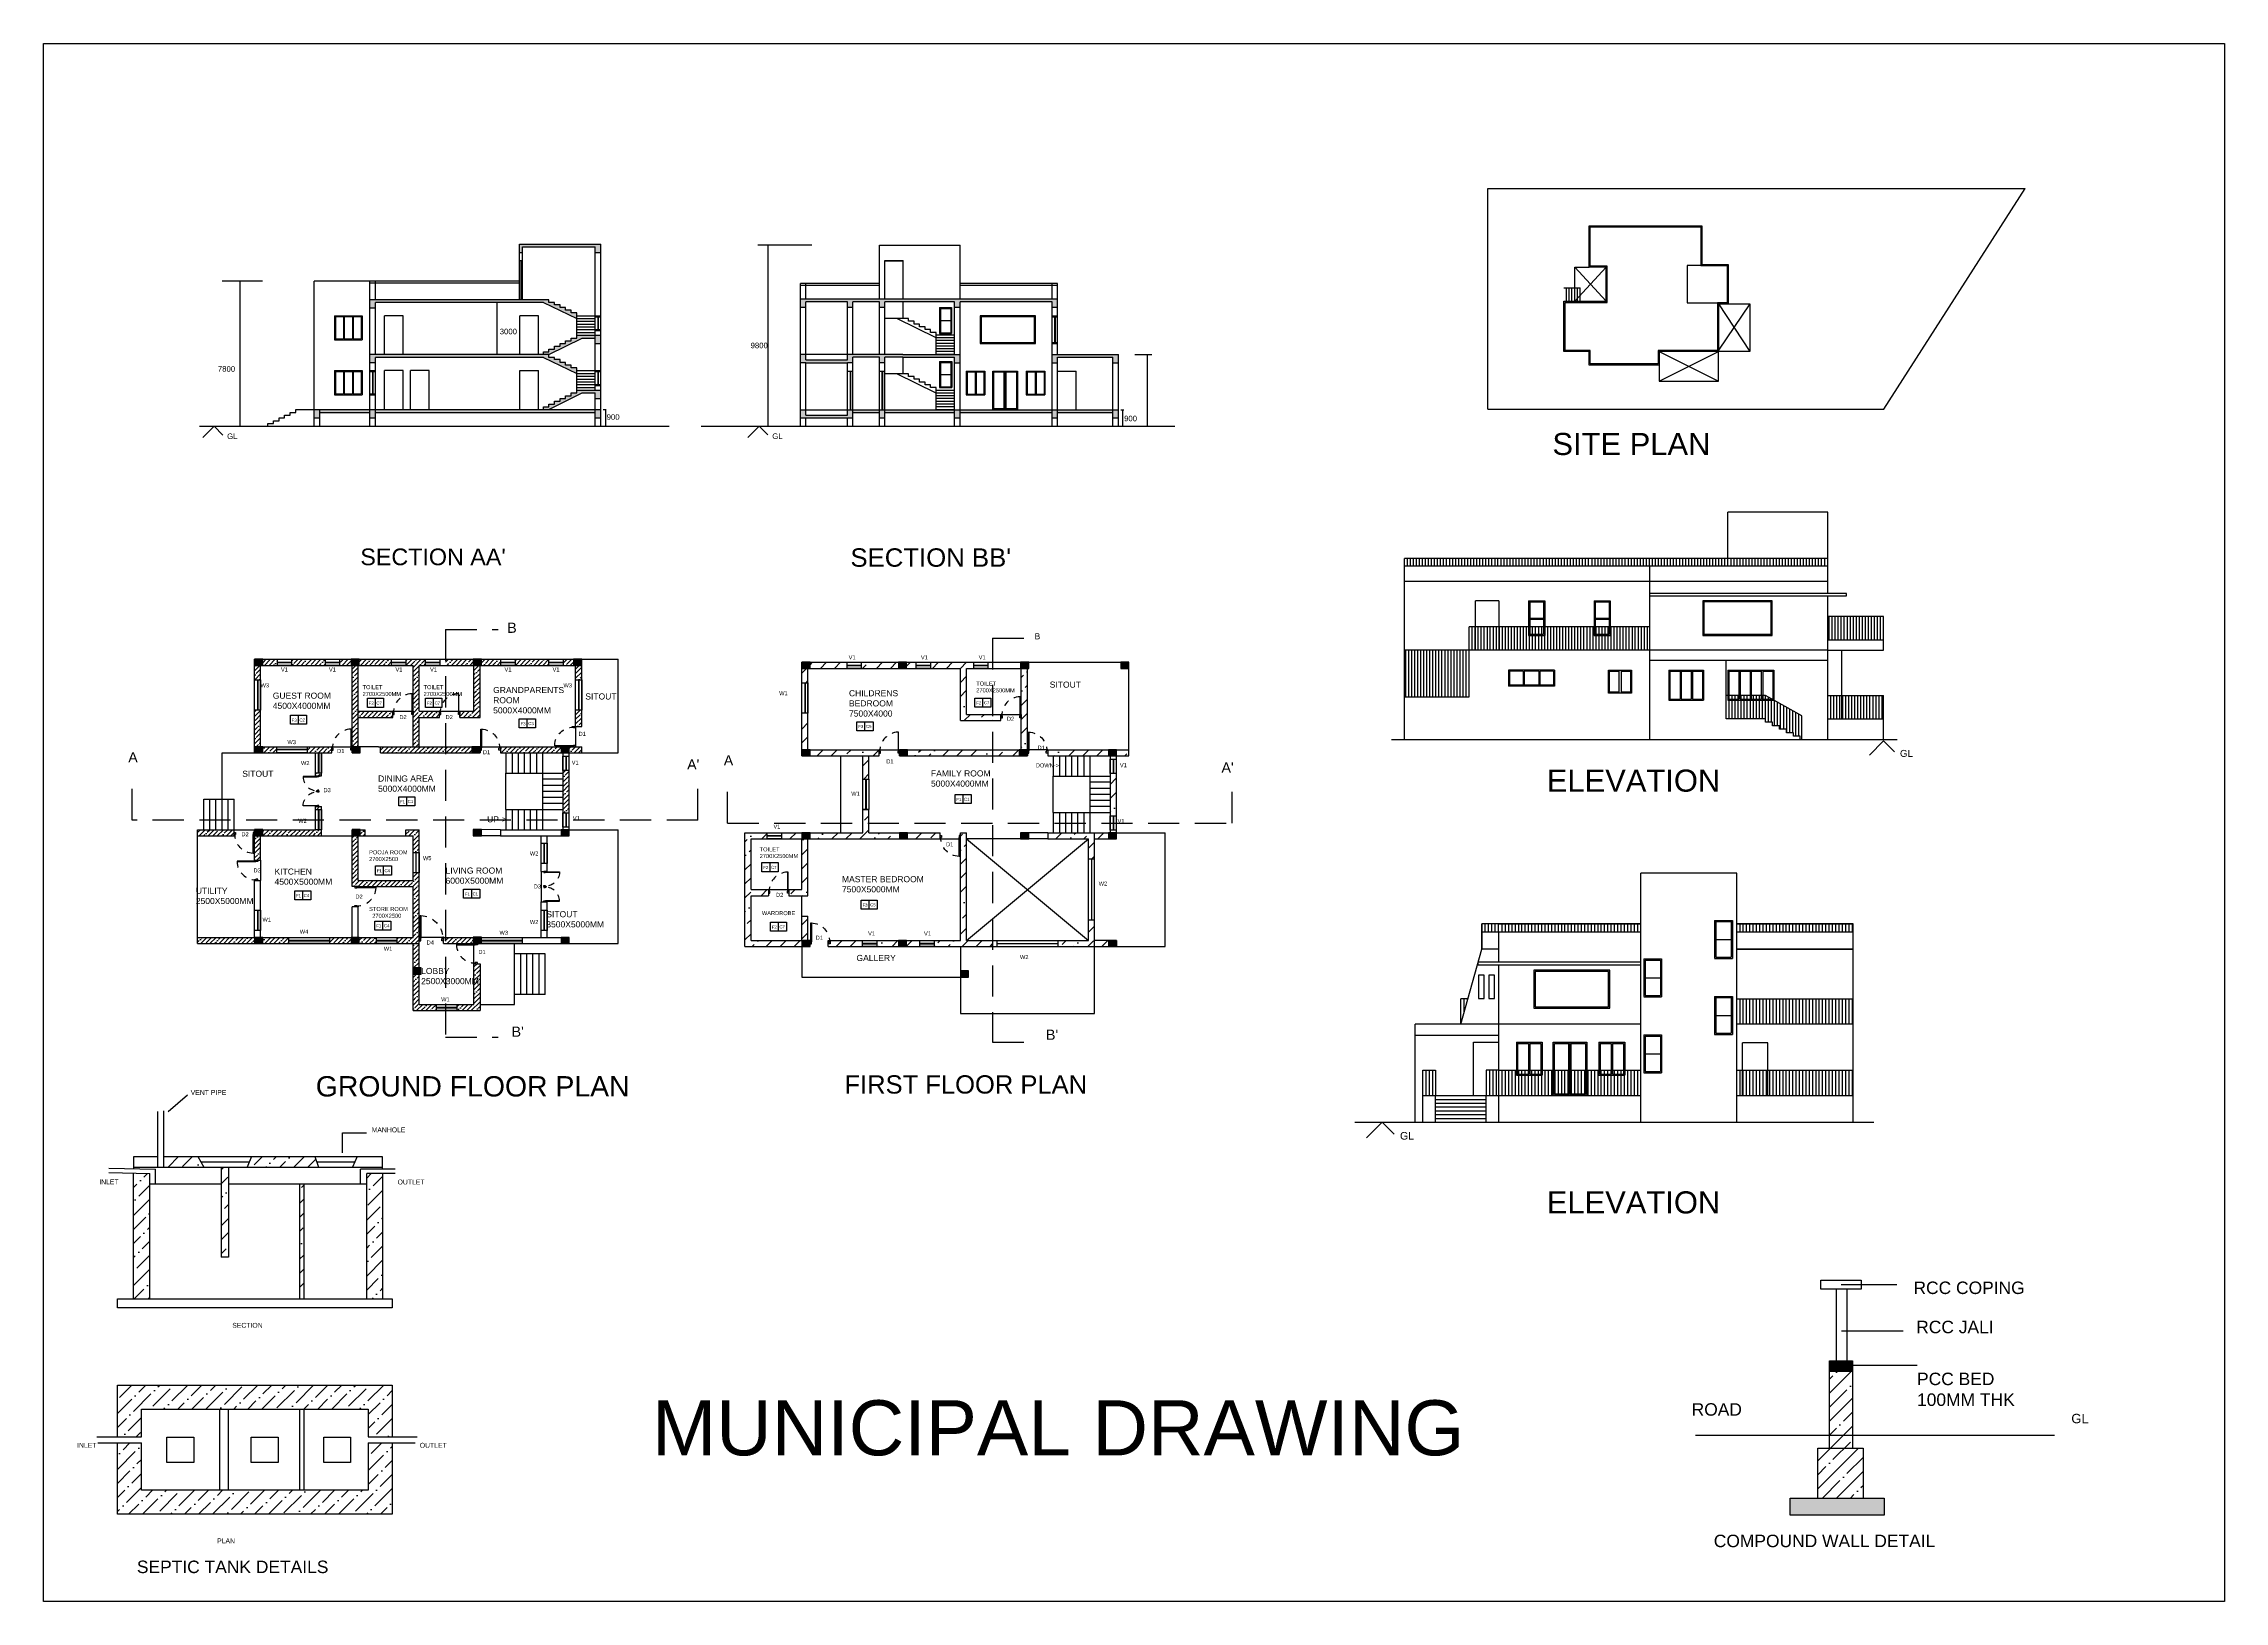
# Model space of a CAD drawing. Header units: metres. Extents: x 3586 to 7307, y 3108 to 6437.
# Drawn here: x 3960.03 to 3995.03, y 3160.08 to 3185.08 of the extents above; entities that cross this region are included whole.
import ezdxf

# ---------------------------------------------------------------- set-up
doc = ezdxf.new("R2010")
doc.units = ezdxf.units.M
doc.linetypes.add('DASHED', pattern=[0.75, 0.5, -0.25])
for name, color, linetype in [('APPL', 6, 'Continuous'), ('column', 10, 'Continuous'), ('DIMENSION', 255, 'DASHED'), ('DOORS', 170, 'Continuous'), ('PDF2_0', 7, 'Continuous'), ('section line', 20, 'DASHED'), ('wall', 7, 'Continuous'), ('window', 140, 'Continuous')]:
    doc.layers.add(name, color=color, linetype=linetype)
doc.styles.get("Standard").update_dxf_attribs({"font": 'arial.ttf'})

# ---------------------------------------------------------------- blocks, each defined once
blk = doc.blocks.new('d1')
at = {"layer": 'DOORS'}
for p, q in [((-5, 0), (0, 0)), ((-5, -1), (-5, 0)), ((0, 0), (0, -2)), ((-3.2, -1.2), (-31, -1.2)), ((-31, -1.2), (-31, -2)), ((-31, -2), (-3.2, -2)), ((-3, -1), (-5, -1)), ((-3.2, -2), (-3.2, -1.2)), ((-3, -2), (-3, -1)), ((0, -2), (-3, -2)), ((-5, -29), (-5, -30)), ((-3, -29), (-5, -29)), ((-5, -30), (0, -30)), ((0, -28), (-3, -28)), ((-3, -28), (-3, -29)), ((0, -30), (0, -28))]:
    blk.add_line(p, q, dxfattribs=at)
at = {"layer": 'DOORS', "linetype": 'DASHED'}
blk.add_arc((-3.2, -1.2), 27.8, 181.5487, 270.5162, dxfattribs=at)

msp = doc.modelspace()

# ---------------------------------------------------------------- hatches: boundary and pattern name
at = {"layer": 'column'}
h = msp.add_hatch(color=256, dxfattribs=at)
h.dxf.hatch_style = 1
h.paths.add_polyline_path([(3963.414, 3175.099), (3963.545, 3175.099), (3963.545, 3175.197), (3963.414, 3175.197)])
h = msp.add_hatch(color=256, dxfattribs=at)
h.dxf.hatch_style = 1
h.paths.add_polyline_path([(3964.965, 3175.099), (3965.096, 3175.099), (3965.096, 3175.197), (3964.965, 3175.197)])
h = msp.add_hatch(color=256, dxfattribs=at)
h.dxf.hatch_style = 1
h.paths.add_polyline_path([(3966.925, 3175.099), (3967.055, 3175.099), (3967.055, 3175.197), (3966.925, 3175.197)])
h = msp.add_hatch(color=256, dxfattribs=at)
h.dxf.hatch_style = 1
h.paths.add_polyline_path([(3968.534, 3175.099), (3968.665, 3175.099), (3968.665, 3175.197), (3968.534, 3175.197)])
h = msp.add_hatch(color=256, dxfattribs=at)
h.dxf.hatch_style = 1
h.paths.add_polyline_path([(3972.198, 3175.05), (3972.329, 3175.05), (3972.329, 3175.148), (3972.198, 3175.148)])
h = msp.add_hatch(color=256, dxfattribs=at)
h.dxf.hatch_style = 1
h.paths.add_polyline_path([(3973.749, 3175.05), (3973.879, 3175.05), (3973.879, 3175.148), (3973.749, 3175.148)])
h = msp.add_hatch(color=256, dxfattribs=at)
h.dxf.hatch_style = 1
h.paths.add_polyline_path([(3975.709, 3175.05), (3975.839, 3175.05), (3975.839, 3175.148), (3975.709, 3175.148)])
h = msp.add_hatch(color=256, dxfattribs=at)
h.dxf.hatch_style = 1
h.paths.add_polyline_path([(3977.318, 3175.05), (3977.448, 3175.05), (3977.448, 3175.148), (3977.318, 3175.148)])
h = msp.add_hatch(color=256, dxfattribs=at)
h.dxf.hatch_style = 1
h.paths.add_polyline_path([(3963.414, 3173.696), (3963.545, 3173.696), (3963.545, 3173.794), (3963.414, 3173.794)])
h = msp.add_hatch(color=256, dxfattribs=at)
h.dxf.hatch_style = 1
h.paths.add_polyline_path([(3964.98, 3173.696), (3965.11, 3173.696), (3965.11, 3173.794), (3964.98, 3173.794)])
h = msp.add_hatch(color=256, dxfattribs=at)
h.dxf.hatch_style = 1
h.paths.add_polyline_path([(3966.904, 3173.696), (3967.034, 3173.696), (3967.034, 3173.794), (3966.904, 3173.794)])
h = msp.add_hatch(color=256, dxfattribs=at)
h.dxf.hatch_style = 1
h.paths.add_polyline_path([(3968.334, 3173.696), (3968.464, 3173.696), (3968.464, 3173.794), (3968.334, 3173.794)])
h = msp.add_hatch(color=256, dxfattribs=at)
h.dxf.hatch_style = 1
h.paths.add_polyline_path([(3972.198, 3173.648), (3972.329, 3173.648), (3972.329, 3173.745), (3972.198, 3173.745)])
h = msp.add_hatch(color=256, dxfattribs=at)
h.dxf.hatch_style = 1
h.paths.add_polyline_path([(3973.764, 3173.648), (3973.894, 3173.648), (3973.894, 3173.745), (3973.764, 3173.745)])
h = msp.add_hatch(color=256, dxfattribs=at)
h.dxf.hatch_style = 1
h.paths.add_polyline_path([(3975.688, 3173.648), (3975.818, 3173.648), (3975.818, 3173.745), (3975.688, 3173.745)])
h = msp.add_hatch(color=256, dxfattribs=at)
h.dxf.hatch_style = 1
h.paths.add_polyline_path([(3977.118, 3173.648), (3977.248, 3173.648), (3977.248, 3173.745), (3977.118, 3173.745)])
h = msp.add_hatch(color=256, dxfattribs=at)
h.dxf.hatch_style = 1
h.paths.add_polyline_path([(3963.414, 3172.365), (3963.545, 3172.365), (3963.545, 3172.463), (3963.414, 3172.463)])
h = msp.add_hatch(color=256, dxfattribs=at)
h.dxf.hatch_style = 1
h.paths.add_polyline_path([(3964.98, 3172.365), (3965.11, 3172.365), (3965.11, 3172.463), (3964.98, 3172.463)])
h = msp.add_hatch(color=256, dxfattribs=at)
h.dxf.hatch_style = 1
h.paths.add_polyline_path([(3966.925, 3172.365), (3967.055, 3172.365), (3967.055, 3172.463), (3966.925, 3172.463)])
h = msp.add_hatch(color=256, dxfattribs=at)
h.dxf.hatch_style = 1
h.paths.add_polyline_path([(3968.334, 3172.364), (3968.464, 3172.364), (3968.464, 3172.462), (3968.334, 3172.462)])
h = msp.add_hatch(color=256, dxfattribs=at)
h.dxf.hatch_style = 1
h.paths.add_polyline_path([(3972.198, 3172.316), (3972.329, 3172.316), (3972.329, 3172.414), (3972.198, 3172.414)])
h = msp.add_hatch(color=256, dxfattribs=at)
h.dxf.hatch_style = 1
h.paths.add_polyline_path([(3973.764, 3172.316), (3973.894, 3172.316), (3973.894, 3172.414), (3973.764, 3172.414)])
h = msp.add_hatch(color=256, dxfattribs=at)
h.dxf.hatch_style = 1
h.paths.add_polyline_path([(3975.709, 3172.316), (3975.839, 3172.316), (3975.839, 3172.414), (3975.709, 3172.414)])
h = msp.add_hatch(color=256, dxfattribs=at)
h.dxf.hatch_style = 1
h.paths.add_polyline_path([(3977.118, 3172.315), (3977.248, 3172.315), (3977.248, 3172.413), (3977.118, 3172.413)])
h = msp.add_hatch(color=256, dxfattribs=at)
h.dxf.hatch_style = 1
h.paths.add_polyline_path([(3963.414, 3170.636), (3963.545, 3170.636), (3963.545, 3170.733), (3963.414, 3170.733)])
h = msp.add_hatch(color=256, dxfattribs=at)
h.dxf.hatch_style = 1
h.paths.add_polyline_path([(3964.965, 3170.636), (3965.096, 3170.636), (3965.096, 3170.733), (3964.965, 3170.733)])
h = msp.add_hatch(color=256, dxfattribs=at)
h.dxf.hatch_style = 1
h.paths.add_polyline_path([(3966.925, 3170.637), (3967.055, 3170.637), (3967.055, 3170.735), (3966.925, 3170.735)])
h = msp.add_hatch(color=256, dxfattribs=at)
h.dxf.hatch_style = 1
h.paths.add_polyline_path([(3968.334, 3170.636), (3968.464, 3170.636), (3968.464, 3170.733), (3968.334, 3170.733)])
h = msp.add_hatch(color=256, dxfattribs=at)
h.dxf.hatch_style = 1
h.paths.add_polyline_path([(3972.198, 3170.587), (3972.329, 3170.587), (3972.329, 3170.684), (3972.198, 3170.684)])
h = msp.add_hatch(color=256, dxfattribs=at)
h.dxf.hatch_style = 1
h.paths.add_polyline_path([(3973.749, 3170.587), (3973.879, 3170.587), (3973.879, 3170.684), (3973.749, 3170.684)])
h = msp.add_hatch(color=256, dxfattribs=at)
h.dxf.hatch_style = 1
h.paths.add_polyline_path([(3977.118, 3170.587), (3977.248, 3170.587), (3977.248, 3170.684), (3977.118, 3170.684)])
h = msp.add_hatch(color=256, dxfattribs=at)
h.dxf.hatch_style = 1
h.paths.add_polyline_path([(3965.958, 3170.146), (3966.088, 3170.146), (3966.088, 3170.244), (3965.958, 3170.244)])
h = msp.add_hatch(color=256, dxfattribs=at)
h.dxf.hatch_style = 1
h.paths.add_polyline_path([(3974.742, 3170.097), (3974.872, 3170.097), (3974.872, 3170.195), (3974.742, 3170.195)])
at = {"layer": 'wall'}
h = msp.add_hatch(color=256, dxfattribs=at)
h.dxf.hatch_style = 1
h.paths.add_polyline_path([(3989.566, 3161.736), (3988.057, 3161.736), (3988.057, 3161.462), (3989.566, 3161.462)])
h.paths.add_polyline_path([(3973.017, 3180.93), (3973.442, 3180.93), (3973.442, 3180.842), (3973.531, 3180.842), (3973.531, 3180.93), (3974.648, 3180.93), (3974.648, 3180.842), (3974.737, 3180.842), (3974.737, 3180.93), (3976.214, 3180.93), (3976.214, 3180.842), (3976.303, 3180.842), (3976.303, 3180.975), (3972.175, 3180.975), (3972.175, 3180.842), (3972.263, 3180.842), (3972.263, 3180.93), (3972.928, 3180.93), (3972.928, 3180.842), (3973.017, 3180.842)])
h.paths.add_polyline_path([(3973.017, 3180.044), (3973.442, 3180.044), (3973.442, 3179.955), (3973.531, 3179.955), (3973.531, 3180.044), (3973.821, 3180.044), (3974.648, 3180.044), (3974.648, 3179.955), (3974.737, 3179.955), (3974.737, 3180.088), (3973.821, 3180.088), (3973.531, 3180.088), (3972.928, 3180.088), (3972.928, 3180), (3972.263, 3180), (3972.263, 3180.088), (3972.175, 3180.088), (3972.175, 3179.955), (3972.263, 3179.955), (3972.928, 3179.955), (3973.017, 3179.955)])
h.paths.add_polyline_path([(3977.278, 3180.088), (3976.303, 3180.088), (3976.214, 3180.088), (3976.214, 3179.955), (3976.303, 3179.955), (3976.303, 3180.044), (3977.189, 3180.044), (3977.189, 3179.955), (3977.278, 3179.955)])
h.paths.add_polyline_path([(3974.737, 3179.202), (3974.648, 3179.202), (3974.648, 3179.069), (3974.737, 3179.069)])
h.paths.add_polyline_path([(3976.214, 3179.202), (3974.737, 3179.202), (3974.737, 3179.157), (3976.214, 3179.157)])
h.paths.add_polyline_path([(3976.303, 3179.202), (3976.214, 3179.202), (3976.214, 3179.069), (3976.303, 3179.069)])
h.paths.add_polyline_path([(3977.189, 3179.202), (3976.303, 3179.202), (3976.303, 3179.157), (3977.189, 3179.157)])
h.paths.add_polyline_path([(3977.278, 3179.202), (3977.189, 3179.202), (3977.189, 3179.157), (3977.189, 3179.069), (3977.278, 3179.069)])
h.paths.add_polyline_path([(3974.648, 3179.202), (3973.531, 3179.202), (3973.531, 3179.157), (3974.648, 3179.157)])
h.paths.add_polyline_path([(3973.531, 3179.202), (3973.442, 3179.202), (3973.442, 3179.069), (3973.531, 3179.069)])
h.paths.add_polyline_path([(3973.442, 3179.202), (3973.017, 3179.202), (3973.017, 3179.157), (3973.442, 3179.157)])
h.paths.add_polyline_path([(3973.017, 3179.202), (3972.928, 3179.202), (3972.928, 3179.113), (3972.263, 3179.113), (3972.263, 3179.202), (3972.175, 3179.202), (3972.175, 3179.069), (3973.017, 3179.069)])
h.paths.add_polyline_path([(3968.139, 3180.966), (3968.05, 3180.966), (3965.264, 3180.966), (3965.264, 3180.832), (3965.353, 3180.832), (3965.353, 3180.922), (3968.05, 3180.922), (3968.585, 3180.665), (3968.585, 3180.709), (3968.585, 3180.754), (3968.496, 3180.754), (3968.496, 3180.798), (3968.407, 3180.798), (3968.407, 3180.843), (3968.318, 3180.843), (3968.318, 3180.887), (3968.228, 3180.887), (3968.228, 3180.922), (3968.139, 3180.922)])
h.paths.add_polyline_path([(3968.139, 3180.085), (3968.05, 3180.085), (3965.264, 3180.085), (3965.264, 3179.951), (3965.353, 3179.951), (3965.353, 3180.04), (3968.05, 3180.04), (3968.585, 3179.783), (3968.585, 3179.828), (3968.585, 3179.872), (3968.496, 3179.872), (3968.496, 3179.917), (3968.407, 3179.917), (3968.407, 3179.961), (3968.318, 3179.961), (3968.318, 3180.006), (3968.228, 3180.006), (3968.228, 3180.04), (3968.139, 3180.04)])
h.paths.add_polyline_path([(3968.674, 3180.352), (3968.882, 3180.352), (3968.882, 3180.397), (3968.585, 3180.397), (3968.585, 3180.352), (3968.496, 3180.352), (3968.496, 3180.308), (3968.407, 3180.308), (3968.407, 3180.263), (3968.318, 3180.263), (3968.318, 3180.219), (3968.228, 3180.219), (3968.228, 3180.174), (3968.139, 3180.174), (3968.139, 3180.129), (3968.05, 3180.129), (3968.05, 3180.085), (3968.139, 3180.085)])
h.paths.add_polyline_path([(3968.972, 3179.516), (3968.585, 3179.516), (3968.585, 3179.471), (3968.496, 3179.471), (3968.496, 3179.426), (3968.407, 3179.426), (3968.407, 3179.382), (3968.318, 3179.382), (3968.318, 3179.337), (3968.228, 3179.337), (3968.228, 3179.293), (3968.139, 3179.293), (3968.139, 3179.248), (3968.05, 3179.248), (3968.05, 3179.203), (3968.139, 3179.203), (3968.674, 3179.471), (3968.882, 3179.471), (3968.882, 3179.382), (3968.972, 3179.382)])
h.paths.add_polyline_path([(3968.972, 3180.397), (3968.882, 3180.397), (3968.882, 3180.352), (3968.882, 3180.263), (3968.972, 3180.263)])
h.paths.add_polyline_path([(3968.972, 3179.203), (3968.882, 3179.203), (3968.882, 3179.07), (3968.972, 3179.07)])
h.paths.add_polyline_path([(3968.882, 3179.203), (3965.353, 3179.203), (3965.353, 3179.159), (3968.882, 3179.159)])
h.paths.add_polyline_path([(3968.972, 3181.858), (3967.669, 3181.858), (3967.669, 3181.724), (3967.713, 3181.724), (3967.713, 3181.813), (3968.882, 3181.813), (3968.882, 3181.724), (3968.972, 3181.724)])
h.paths.add_polyline_path([(3964.461, 3179.203), (3964.372, 3179.203), (3964.372, 3179.07), (3964.461, 3179.07)])
h.paths.add_polyline_path([(3965.353, 3179.203), (3965.264, 3179.203), (3965.264, 3179.07), (3965.353, 3179.07)])
h.paths.add_polyline_path([(3965.264, 3179.203), (3964.461, 3179.203), (3964.461, 3179.159), (3965.264, 3179.159)])
h = msp.add_hatch(dxfattribs=at)
h.set_pattern_fill('ANSI35', color=256, scale=0.016305)
h.set_pattern_definition([(45, (2712.17108, 2112.35755), (-0.0732101264, 0.0732101264), []), (45, (2712.24429, 2112.35755), (-0.0732101264, 0.0732101264), [0.129418442, -0.0258836884, 0, -0.0258836884])])
h.paths.add_polyline_path([(3968.139, 3175.197), (3967.597, 3175.197), (3967.597, 3175.099), (3968.139, 3175.099)])
h.paths.add_polyline_path([(3967.369, 3175.197), (3967.055, 3175.197), (3967.055, 3175.099), (3967.369, 3175.099)])
h.paths.add_polyline_path([(3966.925, 3175.197), (3966.48, 3175.197), (3966.48, 3175.099), (3966.925, 3175.099)])
h.paths.add_polyline_path([(3967.034, 3175.099), (3966.936, 3175.099), (3966.936, 3174.362), (3966.708, 3174.362), (3966.708, 3174.308), (3966.708, 3174.264), (3967.034, 3174.264)])
h.paths.add_polyline_path([(3968.665, 3175.099), (3968.567, 3175.099), (3968.567, 3174.868), (3968.665, 3174.868)])
h.paths.add_polyline_path([(3968.534, 3175.197), (3968.367, 3175.197), (3968.367, 3175.099), (3968.534, 3175.099)])
h.paths.add_polyline_path([(3963.782, 3175.197), (3963.545, 3175.197), (3963.545, 3175.099), (3963.782, 3175.099)])
h.paths.add_polyline_path([(3964.552, 3175.197), (3964.01, 3175.197), (3964.01, 3175.099), (3964.552, 3175.099)])
h.paths.add_polyline_path([(3963.512, 3175.099), (3963.414, 3175.099), (3963.414, 3174.868), (3963.512, 3174.868)])
h.paths.add_polyline_path([(3963.512, 3174.379), (3963.414, 3174.379), (3963.414, 3173.794), (3963.512, 3173.794)])
h.paths.add_polyline_path([(3963.771, 3173.794), (3963.545, 3173.794), (3963.545, 3173.696), (3963.771, 3173.696)])
h.paths.add_polyline_path([(3964.654, 3173.794), (3964.26, 3173.794), (3964.26, 3173.696), (3964.393, 3173.696), (3964.491, 3173.696), (3964.654, 3173.696)])
h.paths.add_polyline_path([(3965.077, 3175.099), (3964.98, 3175.099), (3964.98, 3173.794), (3965.077, 3173.794)])
h.paths.add_polyline_path([(3964.965, 3175.197), (3964.78, 3175.197), (3964.78, 3175.099), (3964.965, 3175.099)])
h.paths.add_polyline_path([(3965.615, 3175.197), (3965.096, 3175.197), (3965.096, 3175.099), (3965.615, 3175.099)])
h.paths.add_polyline_path([(3966.16, 3175.197), (3965.843, 3175.197), (3965.843, 3175.099), (3965.958, 3175.099), (3965.958, 3173.794), (3966.056, 3173.794), (3966.056, 3174.264), (3966.382, 3174.264), (3966.382, 3174.362), (3966.056, 3174.362), (3966.056, 3175.099), (3966.16, 3175.099)])
h.paths.add_polyline_path([(3965.632, 3174.362), (3965.077, 3174.362), (3965.077, 3174.264), (3965.632, 3174.264)])
h.paths.add_polyline_path([(3968.665, 3174.379), (3968.567, 3174.379), (3968.567, 3174.12), (3968.665, 3174.12)])
h.paths.add_polyline_path([(3966.48, 3173.794), (3965.437, 3173.794), (3965.437, 3173.696), (3966.48, 3173.696)])
h.paths.add_polyline_path([(3966.904, 3173.794), (3966.48, 3173.794), (3966.48, 3173.696), (3966.904, 3173.696)])
h.paths.add_polyline_path([(3968.46, 3173.413), (3968.362, 3173.413), (3968.362, 3172.731), (3968.46, 3172.731)])
h.paths.add_polyline_path([(3968.665, 3173.794), (3968.464, 3173.794), (3968.464, 3173.696), (3968.665, 3173.696)])
h.paths.add_polyline_path([(3968.334, 3173.794), (3967.36, 3173.794), (3967.36, 3173.696), (3968.334, 3173.696)])
h.paths.add_polyline_path([(3964.491, 3172.834), (3964.447, 3172.834), (3964.447, 3172.834), (3964.406, 3172.834), (3964.393, 3172.834), (3964.393, 3172.788), (3964.491, 3172.788)])
h.paths.add_polyline_path([(3964.491, 3173.37), (3964.393, 3173.37), (3964.393, 3173.324), (3964.491, 3173.324)])
h.paths.add_polyline_path([(3964.491, 3172.462), (3964.393, 3172.462), (3963.545, 3172.462), (3963.545, 3172.364), (3964.491, 3172.364)])
h.paths.add_polyline_path([(3963.088, 3172.462), (3962.501, 3172.462), (3962.501, 3172.364), (3963.088, 3172.364)])
h.paths.add_polyline_path([(3963.512, 3172.365), (3963.414, 3172.365), (3963.414, 3172.364), (3963.414, 3171.972), (3963.469, 3171.972), (3963.512, 3171.972)])
h.paths.add_polyline_path([(3965.077, 3172.365), (3964.98, 3172.365), (3964.98, 3171.549), (3965.077, 3171.549), (3965.958, 3171.549), (3965.958, 3170.733), (3965.7, 3170.733), (3965.7, 3170.636), (3966.056, 3170.636), (3966.056, 3171.769), (3965.958, 3171.769), (3965.958, 3171.646), (3965.077, 3171.646)])
h.paths.add_polyline_path([(3965.192, 3172.462), (3965.11, 3172.462), (3965.11, 3172.364), (3965.192, 3172.364)])
h.paths.add_polyline_path([(3966.056, 3172.462), (3965.844, 3172.462), (3965.844, 3172.364), (3965.958, 3172.364), (3965.958, 3172.095), (3966.056, 3172.095)])
h.paths.add_polyline_path([(3963.414, 3170.733), (3962.501, 3170.733), (3962.501, 3170.636), (3963.414, 3170.636)])
h.paths.add_polyline_path([(3963.966, 3170.733), (3963.545, 3170.733), (3963.545, 3170.636), (3963.966, 3170.636)])
h.paths.add_polyline_path([(3964.965, 3170.733), (3964.618, 3170.733), (3964.618, 3170.636), (3964.965, 3170.636)])
h.paths.add_polyline_path([(3965.374, 3170.733), (3965.096, 3170.733), (3965.096, 3170.636), (3965.374, 3170.636)], flags=17)
h.paths.add_polyline_path([(3966.056, 3170.636), (3965.958, 3170.636), (3965.958, 3170.244), (3966.056, 3170.244)])
h.paths.add_polyline_path([(3966.056, 3170.146), (3965.958, 3170.146), (3965.958, 3169.559), (3966.333, 3169.559), (3966.333, 3169.657), (3966.056, 3169.657)])
h.paths.add_polyline_path([(3966.925, 3170.733), (3966.48, 3170.733), (3966.48, 3170.636), (3966.925, 3170.636)])
h.paths.add_polyline_path([(3967.034, 3170.309), (3966.936, 3170.309), (3966.936, 3169.657), (3966.659, 3169.657), (3966.659, 3169.559), (3967.034, 3169.559)])
h.paths.add_polyline_path([(3966.054, 3169.928), (3967.036, 3169.928), (3967.036, 3170.293), (3966.054, 3170.293)], flags=9)
h = msp.add_hatch(dxfattribs=at)
h.set_pattern_fill('ANSI36', color=256, scale=0.05)
h.paths.add_polyline_path([(3972.296, 3174.33), (3972.198, 3174.33), (3972.198, 3173.745), (3972.296, 3173.745)])
h.paths.add_polyline_path([(3973.438, 3173.745), (3972.329, 3173.745), (3972.329, 3173.648), (3973.438, 3173.648)])
h.paths.add_polyline_path([(3975.26, 3173.745), (3973.894, 3173.745), (3973.894, 3173.648), (3975.26, 3173.648)])
h.paths.add_polyline_path([(3975.688, 3173.745), (3975.26, 3173.745), (3975.26, 3173.648), (3975.688, 3173.648)])
h.paths.add_polyline_path([(3974.416, 3172.413), (3973.894, 3172.413), (3973.894, 3172.315), (3974.416, 3172.315)])
h.paths.add_polyline_path([(3973.764, 3172.413), (3973.274, 3172.413), (3973.274, 3172.568), (3973.177, 3172.568), (3973.177, 3172.413), (3972.329, 3172.413), (3972.329, 3172.315), (3973.764, 3172.315)])
h.paths.add_polyline_path([(3973.274, 3172.786), (3973.177, 3172.786), (3973.177, 3172.568), (3973.274, 3172.568)])
h.paths.add_polyline_path([(3973.274, 3173.648), (3973.177, 3173.648), (3973.177, 3173.275), (3973.274, 3173.275)])
h.paths.add_polyline_path([(3972.198, 3172.413), (3971.869, 3172.413), (3971.869, 3172.315), (3972.198, 3172.315), (3972.198, 3172.316)], flags=17)
h.paths.add_polyline_path([(3971.641, 3172.413), (3971.285, 3172.413), (3971.285, 3170.587), (3972.198, 3170.587), (3972.198, 3170.684), (3971.383, 3170.684), (3971.383, 3171.402), (3971.663, 3171.402), (3971.663, 3171.5), (3971.383, 3171.5), (3971.383, 3172.315), (3971.641, 3172.315)])
h.paths.add_polyline_path([(3972.296, 3172.316), (3972.198, 3172.316), (3972.198, 3171.5), (3971.989, 3171.5), (3971.989, 3171.445), (3971.989, 3171.402), (3972.296, 3171.402)])
h.paths.add_polyline_path([(3972.296, 3171.076), (3972.198, 3171.076), (3972.198, 3170.684), (3972.296, 3170.684)])
h.paths.add_polyline_path([(3974.84, 3172.413), (3974.742, 3172.413), (3974.742, 3170.684), (3974.322, 3170.684), (3974.322, 3170.587), (3975.26, 3170.587), (3975.26, 3170.684), (3974.84, 3170.684)])
h.paths.add_polyline_path([(3976.894, 3172.413), (3976.144, 3172.413), (3976.144, 3172.315), (3976.796, 3172.315), (3976.796, 3171.989), (3976.894, 3171.989)])
h.paths.add_polyline_path([(3976.894, 3171.011), (3976.796, 3171.011), (3976.796, 3170.684), (3976.304, 3170.684), (3976.304, 3170.587), (3976.894, 3170.587)])
h.paths.add_polyline_path([(3977.244, 3173.364), (3977.146, 3173.364), (3977.146, 3172.682), (3977.244, 3172.682)])
h.paths.add_polyline_path([(3977.118, 3173.745), (3976.144, 3173.745), (3976.144, 3173.648), (3977.118, 3173.648)])
h.paths.add_polyline_path([(3977.448, 3173.745), (3977.248, 3173.745), (3977.248, 3173.648), (3977.448, 3173.648)])
h.paths.add_polyline_path([(3977.118, 3170.684), (3976.894, 3170.684), (3976.894, 3170.587), (3977.118, 3170.587)])
h.paths.add_polyline_path([(3977.118, 3172.413), (3976.894, 3172.413), (3976.894, 3172.315), (3977.118, 3172.315)])
h.paths.add_polyline_path([(3975.818, 3175.05), (3975.72, 3175.05), (3975.72, 3173.745), (3975.818, 3173.745)])
h.paths.add_polyline_path([(3975.26, 3174.313), (3974.84, 3174.313), (3974.84, 3175.05), (3974.956, 3175.05), (3974.956, 3175.148), (3974.262, 3175.148), (3974.262, 3175.05), (3974.742, 3175.05), (3974.742, 3174.215), (3975.26, 3174.215)])
h.paths.add_polyline_path([(3973.749, 3175.148), (3973.151, 3175.148), (3973.151, 3175.05), (3973.749, 3175.05)])
h.paths.add_polyline_path([(3972.923, 3175.148), (3972.329, 3175.148), (3972.329, 3175.05), (3972.923, 3175.05)])
h.paths.add_polyline_path([(3972.296, 3175.05), (3972.198, 3175.05), (3972.198, 3174.819), (3972.296, 3174.819)])
h.paths.add_polyline_path([(3974.033, 3175.148), (3973.879, 3175.148), (3973.879, 3175.05), (3974.033, 3175.05)])
h.paths.add_polyline_path([(3973.749, 3170.684), (3973.4, 3170.684), (3973.4, 3170.587), (3973.749, 3170.587)])
h.paths.add_polyline_path([(3974.093, 3170.684), (3973.879, 3170.684), (3973.879, 3170.587), (3974.093, 3170.587)])
h.paths.add_polyline_path([(3973.171, 3170.684), (3972.654, 3170.684), (3972.654, 3170.63), (3972.632, 3170.63), (3972.632, 3170.663), (3972.643, 3170.663), (3972.643, 3170.668, 0.013524), (3972.642, 3170.684), (3972.622, 3170.684), (3972.622, 3170.587), (3973.171, 3170.587)])
h = msp.add_hatch(dxfattribs=at)
h.set_pattern_fill('ANSI36', color=256, scale=0.05)
h.paths.add_polyline_path([(3961.733, 3166.944), (3961.474, 3166.951), (3961.474, 3164.936), (3961.733, 3164.936)])
h.paths.add_polyline_path([(3965.474, 3166.944), (3965.215, 3166.944), (3965.215, 3164.936), (3965.474, 3164.936)])
h.paths.add_polyline_path([(3964.382, 3167.219), (3963.367, 3167.219), (3963.294, 3167.049), (3964.44, 3167.049)])
h.paths.add_polyline_path([(3962.504, 3167.219), (3961.957, 3167.219), (3961.957, 3167.049), (3962.6, 3167.049)])
h.paths.add_polyline_path([(3962.994, 3167.049), (3962.879, 3167.049), (3962.879, 3165.602), (3962.994, 3165.602)])
h.paths.add_polyline_path([(3964.206, 3166.78), (3964.136, 3166.78), (3964.136, 3164.936), (3964.206, 3164.936)])
h.paths.add_polyline_path([(3965.623, 3163.551), (3961.215, 3163.551), (3961.215, 3162.722), (3961.6, 3162.722), (3961.6, 3163.166), (3965.238, 3163.166), (3965.238, 3162.722), (3965.623, 3162.722)])
h.paths.add_polyline_path([(3965.623, 3162.621), (3965.238, 3162.621), (3965.238, 3161.861), (3961.6, 3161.861), (3961.6, 3162.621), (3961.215, 3162.621), (3961.215, 3161.476), (3965.623, 3161.476)])
h = msp.add_hatch(dxfattribs=at)
h.set_pattern_fill('ANSI35', color=256, scale=0.05)
h.set_pattern_definition([(45, (-2.92227, -3.8046), (-0.224506403, 0.224506403), []), (45, (-2.69776, -3.8046), (-0.224506403, 0.224506403), [0.396875, -0.079375, 0, -0.079375])])
h.paths.add_polyline_path([(3989.229, 3162.538), (3988.501, 3162.538), (3988.501, 3161.736), (3989.229, 3161.736)])
h.paths.add_polyline_path([(3989.06, 3163.94), (3988.691, 3163.94), (3988.691, 3162.538), (3989.06, 3162.538)])
h = msp.add_hatch(color=256, dxfattribs=at)
h.dxf.hatch_style = 1
h.paths.add_polyline_path([(3989.06, 3163.94), (3988.691, 3163.94), (3988.691, 3163.773), (3989.06, 3163.773)])

# ---------------------------------------------------------------- linework, layer by layer
at = {"layer": 'APPL'}
for p in [(3977.248, 3170.684), (3977.248, 3170.684), (3977.248, 3170.662)]:
    msp.add_line(p, (3977.248, 3170.587), dxfattribs=at)
at = {"layer": 'column'}
for points in [[(3963.414, 3175.099), (3963.545, 3175.099), (3963.545, 3175.197), (3963.414, 3175.197)], [(3964.965, 3175.099), (3965.096, 3175.099), (3965.096, 3175.197), (3964.965, 3175.197)], [(3966.925, 3175.099), (3967.055, 3175.099), (3967.055, 3175.197), (3966.925, 3175.197)], [(3968.534, 3175.099), (3968.665, 3175.099), (3968.665, 3175.197), (3968.534, 3175.197)], [(3972.198, 3175.05), (3972.329, 3175.05), (3972.329, 3175.148), (3972.198, 3175.148)], [(3973.749, 3175.05), (3973.879, 3175.05), (3973.879, 3175.148), (3973.749, 3175.148)], [(3975.709, 3175.05), (3975.839, 3175.05), (3975.839, 3175.148), (3975.709, 3175.148)], [(3977.318, 3175.05), (3977.448, 3175.05), (3977.448, 3175.148), (3977.318, 3175.148)], [(3963.414, 3173.696), (3963.545, 3173.696), (3963.545, 3173.794), (3963.414, 3173.794)], [(3964.98, 3173.696), (3965.11, 3173.696), (3965.11, 3173.794), (3964.98, 3173.794)], [(3966.904, 3173.696), (3967.034, 3173.696), (3967.034, 3173.794), (3966.904, 3173.794)], [(3968.334, 3173.696), (3968.464, 3173.696), (3968.464, 3173.794), (3968.334, 3173.794)], [(3972.198, 3173.648), (3972.329, 3173.648), (3972.329, 3173.745), (3972.198, 3173.745)], [(3973.764, 3173.648), (3973.894, 3173.648), (3973.894, 3173.745), (3973.764, 3173.745)], [(3975.688, 3173.648), (3975.818, 3173.648), (3975.818, 3173.745), (3975.688, 3173.745)], [(3977.118, 3173.648), (3977.248, 3173.648), (3977.248, 3173.745), (3977.118, 3173.745)], [(3963.414, 3172.365), (3963.545, 3172.365), (3963.545, 3172.463), (3963.414, 3172.463)], [(3964.98, 3172.365), (3965.11, 3172.365), (3965.11, 3172.463), (3964.98, 3172.463)], [(3966.925, 3172.365), (3967.055, 3172.365), (3967.055, 3172.463), (3966.925, 3172.463)], [(3968.334, 3172.364), (3968.464, 3172.364), (3968.464, 3172.462), (3968.334, 3172.462)], [(3972.198, 3172.316), (3972.329, 3172.316), (3972.329, 3172.414), (3972.198, 3172.414)], [(3973.764, 3172.316), (3973.894, 3172.316), (3973.894, 3172.414), (3973.764, 3172.414)], [(3975.709, 3172.316), (3975.839, 3172.316), (3975.839, 3172.414), (3975.709, 3172.414)], [(3977.118, 3172.315), (3977.248, 3172.315), (3977.248, 3172.413), (3977.118, 3172.413)], [(3963.414, 3170.636), (3963.545, 3170.636), (3963.545, 3170.733), (3963.414, 3170.733)], [(3964.965, 3170.636), (3965.096, 3170.636), (3965.096, 3170.733), (3964.965, 3170.733)], [(3966.925, 3170.637), (3967.055, 3170.637), (3967.055, 3170.735), (3966.925, 3170.735)], [(3968.334, 3170.636), (3968.464, 3170.636), (3968.464, 3170.733), (3968.334, 3170.733)], [(3972.198, 3170.587), (3972.329, 3170.587), (3972.329, 3170.684), (3972.198, 3170.684)], [(3973.749, 3170.587), (3973.879, 3170.587), (3973.879, 3170.684), (3973.749, 3170.684)], [(3977.118, 3170.587), (3977.248, 3170.587), (3977.248, 3170.684), (3977.118, 3170.684)], [(3965.958, 3170.146), (3966.088, 3170.146), (3966.088, 3170.244), (3965.958, 3170.244)], [(3974.742, 3170.097), (3974.872, 3170.097), (3974.872, 3170.195), (3974.742, 3170.195)]]:
    msp.add_lwpolyline(points, close=True, dxfattribs=at)
at = {"layer": 'DOORS'}
for p, q in [((3975.446, 3179.217), (3975.446, 3179.808)), ((3975.461, 3179.202), (3975.461, 3179.822)), ((3975.476, 3179.217), (3975.476, 3179.808)), ((3984.505, 3168.216), (3984.505, 3169.029)), ((3984.526, 3168.196), (3984.526, 3169.05)), ((3984.546, 3168.216), (3984.546, 3169.029))]:
    msp.add_line(p, q, dxfattribs=at)
for points in [[(3975.264, 3179.822), (3975.658, 3179.822), (3975.658, 3179.202), (3975.264, 3179.202)], [(3984.254, 3169.05), (3984.797, 3169.05), (3984.797, 3168.196), (3984.254, 3168.196)]]:
    msp.add_lwpolyline(points, close=True, dxfattribs=at)
for points in [[(3975.446, 3179.217), (3975.279, 3179.217), (3975.279, 3179.808), (3975.446, 3179.808)], [(3975.476, 3179.808), (3975.644, 3179.808), (3975.644, 3179.217), (3975.476, 3179.217)], [(3984.505, 3168.216), (3984.275, 3168.216), (3984.275, 3169.029), (3984.505, 3169.029)], [(3984.546, 3169.029), (3984.777, 3169.029), (3984.777, 3168.216), (3984.546, 3168.216)]]:
    msp.add_lwpolyline(points, dxfattribs=at)
at = {"layer": 'PDF2_0', "lineweight": 30}
msp.add_lwpolyline([(3960.029, 3185.076), (3995.028, 3185.076), (3995.028, 3160.079), (3960.029, 3160.079)], close=True, dxfattribs=at)
at = {"layer": 'section line'}
for p, q in [((3966.48, 3175.674), (3966.48, 3169.135)), ((3966.48, 3175.674), (3967.323, 3175.674)), ((3975.26, 3175.535), (3975.26, 3169.05)), ((3975.26, 3175.535), (3975.86, 3175.535)), ((3961.449, 3172.616), (3961.449, 3173.269)), ((3970.529, 3172.616), (3970.529, 3173.269)), ((3971.005, 3172.568), (3971.005, 3173.22)), ((3979.105, 3172.568), (3979.105, 3173.22)), ((3970.529, 3172.616), (3961.449, 3172.616)), ((3971.005, 3172.568), (3979.105, 3172.568)), ((3966.48, 3169.135), (3967.323, 3169.135)), ((3975.26, 3169.05), (3975.895, 3169.05))]:
    msp.add_line(p, q, dxfattribs=at)
at = {"layer": 'wall'}
for p, q in [((3983.208, 3182.753), (3991.828, 3182.753)), ((3983.208, 3179.21), (3983.208, 3182.753)), ((3989.564, 3179.21), (3991.828, 3182.753)), ((3967.669, 3180.966), (3967.669, 3181.858)), ((3967.669, 3181.858), (3968.972, 3181.858)), ((3967.669, 3181.724), (3967.713, 3181.724)), ((3967.713, 3180.966), (3967.713, 3181.813)), ((3967.713, 3181.813), (3968.882, 3181.813)), ((3968.882, 3179.516), (3968.882, 3181.813)), ((3968.882, 3181.724), (3968.972, 3181.724)), ((3968.972, 3178.936), (3968.972, 3181.858)), ((3972.36, 3181.841), (3971.492, 3181.841)), ((3971.651, 3181.841), (3971.651, 3178.936)), ((3973.442, 3180.975), (3973.442, 3181.841)), ((3973.442, 3181.841), (3974.737, 3181.841)), ((3974.737, 3180.975), (3974.737, 3181.841)), ((3967.713, 3181.591), (3967.669, 3181.591)), ((3967.688, 3181.591), (3967.688, 3180.966)), ((3967.694, 3181.591), (3967.694, 3180.966)), ((3973.531, 3180.975), (3973.531, 3181.595)), ((3973.531, 3181.595), (3973.826, 3181.595)), ((3973.531, 3181.592), (3973.826, 3181.592)), ((3973.826, 3180.975), (3973.826, 3181.595)), ((3973.826, 3180.971), (3973.826, 3181.592)), ((3984.601, 3181.158), (3984.601, 3181.488)), ((3984.601, 3181.488), (3984.832, 3181.488)), ((3984.601, 3181.488), (3985.106, 3180.942)), ((3985.106, 3181.488), (3984.601, 3180.942)), ((3986.624, 3181.513), (3986.404, 3181.513)), ((3986.404, 3181.513), (3986.404, 3180.917)), ((3963.544, 3181.264), (3962.895, 3181.264)), ((3963.18, 3181.264), (3963.18, 3178.936)), ((3964.372, 3178.936), (3964.372, 3181.264)), ((3967.669, 3181.264), (3964.372, 3181.264)), ((3965.264, 3180.966), (3965.264, 3181.264)), ((3967.669, 3181.234), (3965.264, 3181.234)), ((3965.353, 3180.966), (3965.353, 3181.264)), ((3972.175, 3178.936), (3972.175, 3181.226)), ((3973.442, 3181.226), (3972.175, 3181.226)), ((3973.442, 3181.196), (3972.175, 3181.196)), ((3972.263, 3180.975), (3972.263, 3181.226)), ((3976.303, 3181.226), (3974.737, 3181.226)), ((3976.303, 3181.196), (3974.737, 3181.196)), ((3976.214, 3180.975), (3976.214, 3181.226)), ((3976.303, 3180.088), (3976.303, 3181.226)), ((3984.428, 3181.158), (3984.687, 3181.158)), ((3984.471, 3180.942), (3984.471, 3181.158)), ((3984.514, 3180.942), (3984.514, 3181.158)), ((3984.557, 3180.942), (3984.557, 3181.158)), ((3984.601, 3180.942), (3984.601, 3181.158)), ((3984.644, 3180.942), (3984.644, 3181.158)), ((3984.687, 3180.942), (3984.687, 3181.158)), ((3965.264, 3178.936), (3965.264, 3180.966)), ((3968.05, 3180.966), (3965.264, 3180.966)), ((3965.353, 3180.832), (3965.264, 3180.832)), ((3965.353, 3180.085), (3965.353, 3180.922)), ((3968.05, 3180.922), (3965.353, 3180.922)), ((3965.501, 3180.085), (3965.501, 3180.71)), ((3965.799, 3180.71), (3965.501, 3180.71)), ((3965.799, 3180.085), (3965.799, 3180.71)), ((3967.303, 3180.922), (3967.303, 3180.085)), ((3967.672, 3180.085), (3967.672, 3180.709)), ((3967.969, 3180.709), (3967.672, 3180.709)), ((3967.969, 3180.085), (3967.969, 3180.709)), ((3968.139, 3180.966), (3968.05, 3180.966)), ((3968.05, 3180.922), (3968.585, 3180.665)), ((3968.139, 3180.922), (3968.139, 3180.966)), ((3968.228, 3180.922), (3968.139, 3180.922)), ((3968.228, 3180.887), (3968.228, 3180.922)), ((3968.318, 3180.887), (3968.228, 3180.887)), ((3968.318, 3180.843), (3968.318, 3180.887)), ((3968.407, 3180.843), (3968.318, 3180.843)), ((3968.407, 3180.798), (3968.407, 3180.843)), ((3968.496, 3180.798), (3968.407, 3180.798)), ((3968.496, 3180.754), (3968.496, 3180.798)), ((3968.585, 3180.754), (3968.496, 3180.754)), ((3968.585, 3180.709), (3968.585, 3180.754)), ((3968.585, 3180.709), (3968.882, 3180.709)), ((3968.585, 3180.397), (3968.585, 3180.709)), ((3968.585, 3180.665), (3968.882, 3180.665)), ((3976.303, 3180.975), (3972.175, 3180.975)), ((3972.263, 3180.842), (3972.175, 3180.842)), ((3972.263, 3180), (3972.263, 3180.93)), ((3972.928, 3180.93), (3972.263, 3180.93)), ((3972.928, 3180), (3972.928, 3180.93)), ((3973.017, 3180.842), (3972.928, 3180.842)), ((3973.017, 3180.088), (3973.017, 3180.93)), ((3973.442, 3180.93), (3973.017, 3180.93)), ((3973.442, 3180.088), (3973.442, 3180.93)), ((3973.531, 3180.842), (3973.442, 3180.842)), ((3973.531, 3180.088), (3973.531, 3180.93)), ((3973.821, 3180.93), (3973.531, 3180.93)), ((3974.648, 3180.93), (3973.531, 3180.93)), ((3973.821, 3180.665), (3973.531, 3180.665)), ((3974.352, 3180.354), (3973.723, 3180.665)), ((3973.821, 3180.93), (3973.821, 3180.665)), ((3973.909, 3180.665), (3973.821, 3180.665)), ((3973.909, 3180.62), (3973.909, 3180.665)), ((3974.648, 3180.088), (3974.648, 3180.93)), ((3974.737, 3180.842), (3974.648, 3180.842)), ((3974.737, 3178.936), (3974.737, 3180.93)), ((3976.214, 3180.93), (3974.737, 3180.93)), ((3976.214, 3178.936), (3976.214, 3180.93)), ((3976.303, 3180.842), (3976.214, 3180.842)), ((3984.428, 3180.942), (3984.687, 3180.942)), ((3986.404, 3180.917), (3986.891, 3180.917)), ((3986.909, 3180.899), (3987.414, 3180.899)), ((3986.909, 3180.899), (3987.414, 3180.134)), ((3987.414, 3180.899), (3986.909, 3180.156)), ((3987.414, 3180.899), (3987.414, 3180.134)), ((3968.139, 3180.085), (3968.674, 3180.352)), ((3968.407, 3180.263), (3968.407, 3180.308)), ((3968.407, 3180.308), (3968.496, 3180.308)), ((3968.496, 3180.308), (3968.496, 3180.352)), ((3968.496, 3180.352), (3968.585, 3180.352)), ((3968.585, 3180.62), (3968.882, 3180.62)), ((3968.585, 3180.575), (3968.882, 3180.575)), ((3968.585, 3180.531), (3968.882, 3180.531)), ((3968.585, 3180.486), (3968.882, 3180.486)), ((3968.585, 3180.442), (3968.882, 3180.442)), ((3968.585, 3180.352), (3968.585, 3180.397)), ((3968.585, 3180.397), (3968.972, 3180.397)), ((3968.674, 3180.352), (3968.882, 3180.352)), ((3973.998, 3180.62), (3973.909, 3180.62)), ((3973.998, 3180.576), (3973.998, 3180.62)), ((3974.042, 3180.576), (3973.998, 3180.576)), ((3974.086, 3180.576), (3974.042, 3180.576)), ((3974.086, 3180.532), (3974.086, 3180.576)), ((3974.175, 3180.532), (3974.086, 3180.532)), ((3974.175, 3180.487), (3974.175, 3180.532)), ((3974.264, 3180.487), (3974.175, 3180.487)), ((3974.264, 3180.443), (3974.264, 3180.487)), ((3974.352, 3180.443), (3974.264, 3180.443)), ((3974.352, 3180.399), (3974.352, 3180.443)), ((3974.648, 3180.399), (3974.352, 3180.399)), ((3974.352, 3180.088), (3974.352, 3180.399)), ((3974.648, 3180.354), (3974.352, 3180.354)), ((3974.648, 3180.31), (3974.352, 3180.31)), ((3968.05, 3180.085), (3965.264, 3180.085)), ((3965.353, 3179.951), (3965.264, 3179.951)), ((3965.353, 3178.936), (3965.353, 3180.04)), ((3968.05, 3180.04), (3965.353, 3180.04)), ((3968.05, 3180.085), (3968.05, 3180.129)), ((3968.05, 3180.129), (3968.139, 3180.129)), ((3968.139, 3180.085), (3968.05, 3180.085)), ((3968.05, 3180.04), (3968.585, 3179.783)), ((3968.139, 3180.129), (3968.139, 3180.174)), ((3968.139, 3180.174), (3968.228, 3180.174)), ((3968.139, 3180.04), (3968.139, 3180.085)), ((3968.228, 3180.04), (3968.139, 3180.04)), ((3968.228, 3180.174), (3968.228, 3180.219)), ((3968.228, 3180.219), (3968.318, 3180.219)), ((3968.228, 3180.006), (3968.228, 3180.04)), ((3968.318, 3180.006), (3968.228, 3180.006)), ((3968.318, 3180.219), (3968.318, 3180.263)), ((3968.318, 3180.263), (3968.407, 3180.263)), ((3968.318, 3179.961), (3968.318, 3180.006)), ((3968.407, 3179.961), (3968.318, 3179.961)), ((3968.407, 3179.917), (3968.407, 3179.961)), ((3968.882, 3180.263), (3968.972, 3180.263)), ((3973.531, 3180.088), (3972.175, 3180.088)), ((3972.263, 3179.955), (3972.175, 3179.955)), ((3972.263, 3180), (3972.928, 3180)), ((3972.263, 3179.113), (3972.263, 3179.955)), ((3972.263, 3179.955), (3972.928, 3179.955)), ((3972.928, 3179.113), (3972.928, 3179.955)), ((3973.017, 3179.955), (3972.928, 3179.955)), ((3973.017, 3178.936), (3973.017, 3180.044)), ((3973.442, 3180.044), (3973.017, 3180.044)), ((3973.442, 3178.936), (3973.442, 3180.044)), ((3973.531, 3179.955), (3973.442, 3179.955)), ((3973.821, 3180.088), (3973.531, 3180.088)), ((3973.531, 3178.936), (3973.531, 3180.044)), ((3973.821, 3180.044), (3973.531, 3180.044)), ((3973.821, 3180.044), (3973.531, 3180.044)), ((3973.821, 3180.088), (3974.737, 3180.088)), ((3973.821, 3180.044), (3973.821, 3179.778)), ((3973.821, 3180.044), (3974.648, 3180.044)), ((3974.648, 3180.266), (3974.352, 3180.266)), ((3974.648, 3180.221), (3974.352, 3180.221)), ((3974.648, 3180.177), (3974.352, 3180.177)), ((3974.648, 3180.133), (3974.352, 3180.133)), ((3974.648, 3180.088), (3974.352, 3180.088)), ((3974.648, 3178.936), (3974.648, 3180.044)), ((3974.648, 3179.955), (3974.737, 3179.955)), ((3976.214, 3180.088), (3976.303, 3180.088)), ((3976.214, 3179.955), (3976.303, 3179.955)), ((3976.303, 3180.088), (3977.278, 3180.088)), ((3976.303, 3178.936), (3976.303, 3180.044)), ((3976.303, 3180.044), (3977.189, 3180.044)), ((3977.189, 3178.936), (3977.189, 3180.044)), ((3977.189, 3179.955), (3977.278, 3179.955)), ((3977.278, 3178.936), (3977.278, 3180.088)), ((3977.54, 3180.088), (3977.813, 3180.088)), ((3977.741, 3180.088), (3977.741, 3178.936)), ((3985.957, 3180.134), (3985.957, 3179.658)), ((3985.957, 3180.134), (3986.909, 3179.658)), ((3985.957, 3179.658), (3986.909, 3180.134)), ((3986.909, 3179.658), (3986.909, 3180.134)), ((3987.414, 3180.134), (3986.909, 3180.134)), ((3965.501, 3179.203), (3965.501, 3179.829)), ((3965.799, 3179.829), (3965.501, 3179.829)), ((3965.799, 3179.203), (3965.799, 3179.829)), ((3965.918, 3179.203), (3965.918, 3179.829)), ((3966.216, 3179.829), (3965.918, 3179.829)), ((3966.216, 3179.203), (3966.216, 3179.829)), ((3967.672, 3179.828), (3967.969, 3179.828)), ((3967.672, 3179.203), (3967.672, 3179.828)), ((3967.969, 3179.203), (3967.969, 3179.828)), ((3968.496, 3179.917), (3968.407, 3179.917)), ((3968.496, 3179.872), (3968.496, 3179.917)), ((3968.585, 3179.872), (3968.496, 3179.872)), ((3968.585, 3179.828), (3968.585, 3179.872)), ((3968.585, 3179.828), (3968.882, 3179.828)), ((3968.585, 3179.516), (3968.585, 3179.828)), ((3968.585, 3179.783), (3968.882, 3179.783)), ((3968.585, 3179.738), (3968.882, 3179.738)), ((3968.585, 3179.694), (3968.882, 3179.694)), ((3968.585, 3179.649), (3968.882, 3179.649)), ((3968.585, 3179.605), (3968.882, 3179.605)), ((3972.928, 3179.822), (3973.017, 3179.822)), ((3972.972, 3179.822), (3972.972, 3179.202)), ((3972.978, 3179.822), (3972.978, 3179.202)), ((3973.442, 3179.822), (3973.531, 3179.822)), ((3973.484, 3179.822), (3973.484, 3179.202)), ((3973.487, 3179.822), (3973.487, 3179.202)), ((3973.49, 3179.822), (3973.49, 3179.202)), ((3973.821, 3179.778), (3973.531, 3179.778)), ((3974.352, 3179.468), (3973.723, 3179.778)), ((3973.909, 3179.778), (3973.821, 3179.778)), ((3973.909, 3179.734), (3973.909, 3179.778)), ((3973.998, 3179.734), (3973.909, 3179.734)), ((3973.998, 3179.689), (3973.998, 3179.734)), ((3974.042, 3179.689), (3973.998, 3179.689)), ((3974.086, 3179.689), (3974.042, 3179.689)), ((3974.086, 3179.645), (3974.086, 3179.689)), ((3974.175, 3179.645), (3974.086, 3179.645)), ((3974.175, 3179.601), (3974.175, 3179.645)), ((3974.264, 3179.601), (3974.175, 3179.601)), ((3974.264, 3179.556), (3974.264, 3179.601)), ((3976.303, 3179.822), (3976.598, 3179.822)), ((3976.303, 3178.936), (3976.303, 3179.822)), ((3976.598, 3179.202), (3976.598, 3179.822)), ((3985.957, 3179.658), (3986.909, 3179.658)), ((3968.05, 3179.203), (3968.05, 3179.248)), ((3968.05, 3179.248), (3968.139, 3179.248)), ((3968.139, 3179.203), (3968.674, 3179.471)), ((3968.139, 3179.248), (3968.139, 3179.293)), ((3968.139, 3179.293), (3968.228, 3179.293)), ((3968.228, 3179.293), (3968.228, 3179.337)), ((3968.228, 3179.337), (3968.318, 3179.337)), ((3968.318, 3179.337), (3968.318, 3179.382)), ((3968.318, 3179.382), (3968.407, 3179.382)), ((3968.407, 3179.382), (3968.407, 3179.426)), ((3968.407, 3179.426), (3968.496, 3179.426)), ((3968.496, 3179.426), (3968.496, 3179.471)), ((3968.496, 3179.471), (3968.585, 3179.471)), ((3968.585, 3179.56), (3968.882, 3179.56)), ((3968.585, 3179.471), (3968.585, 3179.516)), ((3968.585, 3179.516), (3968.972, 3179.516)), ((3968.674, 3179.471), (3968.882, 3179.471)), ((3968.882, 3178.936), (3968.882, 3179.471)), ((3968.882, 3179.382), (3968.972, 3179.382)), ((3974.352, 3179.556), (3974.264, 3179.556)), ((3974.352, 3179.512), (3974.352, 3179.556)), ((3974.648, 3179.512), (3974.352, 3179.512)), ((3974.352, 3179.202), (3974.352, 3179.512)), ((3974.648, 3179.468), (3974.352, 3179.468)), ((3974.648, 3179.423), (3974.352, 3179.423)), ((3974.648, 3179.379), (3974.352, 3179.379)), ((3974.648, 3179.335), (3974.352, 3179.335)), ((3974.648, 3179.29), (3974.352, 3179.29)), ((3974.648, 3179.246), (3974.352, 3179.246)), ((3962.531, 3178.936), (3970.069, 3178.936)), ((3962.764, 3178.936), (3962.582, 3178.754)), ((3962.764, 3178.936), (3962.905, 3178.795)), ((3963.629, 3178.936), (3963.629, 3178.98)), ((3963.629, 3178.98), (3963.718, 3178.98)), ((3963.629, 3178.936), (3968.882, 3178.936)), ((3963.718, 3178.98), (3963.718, 3179.025)), ((3963.718, 3179.025), (3963.807, 3179.025)), ((3963.807, 3179.025), (3963.807, 3179.07)), ((3963.807, 3179.07), (3963.896, 3179.07)), ((3963.896, 3179.07), (3963.896, 3179.114)), ((3963.896, 3179.114), (3963.985, 3179.114)), ((3963.985, 3179.114), (3963.985, 3179.159)), ((3963.985, 3179.159), (3964.075, 3179.159)), ((3964.075, 3179.203), (3968.972, 3179.203)), ((3964.075, 3179.159), (3964.075, 3179.203)), ((3964.372, 3179.07), (3964.461, 3179.07)), ((3964.461, 3178.936), (3964.461, 3179.203)), ((3964.461, 3179.159), (3965.264, 3179.159)), ((3965.264, 3179.07), (3965.353, 3179.07)), ((3965.353, 3179.159), (3968.882, 3179.159)), ((3968.882, 3179.07), (3968.972, 3179.07)), ((3968.882, 3178.936), (3968.972, 3178.936)), ((3969.007, 3179.203), (3969.06, 3179.203)), ((3969.046, 3179.203), (3969.046, 3178.936)), ((3970.58, 3178.936), (3978.183, 3178.936)), ((3971.514, 3178.936), (3971.333, 3178.755)), ((3971.514, 3178.936), (3971.654, 3178.796)), ((3972.175, 3179.202), (3977.278, 3179.202)), ((3972.175, 3179.069), (3972.263, 3179.069)), ((3972.175, 3179.069), (3973.017, 3179.069)), ((3972.175, 3178.936), (3972.263, 3178.936)), ((3972.263, 3179.113), (3972.928, 3179.113)), ((3972.263, 3178.936), (3972.263, 3179.069)), ((3972.263, 3178.936), (3977.189, 3178.936)), ((3972.928, 3178.936), (3972.928, 3179.069)), ((3973.017, 3179.157), (3973.442, 3179.157)), ((3973.442, 3179.069), (3973.531, 3179.069)), ((3973.531, 3179.157), (3974.648, 3179.157)), ((3974.648, 3179.202), (3974.352, 3179.202)), ((3974.648, 3179.069), (3974.737, 3179.069)), ((3974.737, 3179.157), (3976.214, 3179.157)), ((3976.214, 3179.069), (3976.303, 3179.069)), ((3976.303, 3179.157), (3977.189, 3179.157)), ((3977.189, 3179.069), (3977.278, 3179.069)), ((3977.189, 3179.069), (3977.278, 3179.069)), ((3977.189, 3178.936), (3977.278, 3178.936)), ((3977.319, 3179.202), (3977.366, 3179.202)), ((3977.346, 3179.202), (3977.346, 3178.936)), ((3983.208, 3179.21), (3989.564, 3179.21)), ((3988.661, 3177.56), (3987.056, 3177.56)), ((3987.056, 3176.694), (3987.056, 3177.56)), ((3988.661, 3176.253), (3988.661, 3177.56)), ((3981.867, 3173.907), (3981.867, 3176.816)), ((3988.661, 3176.816), (3981.867, 3176.816)), ((3981.916, 3176.694), (3981.916, 3176.816)), ((3981.964, 3176.694), (3981.964, 3176.816)), ((3982.013, 3176.694), (3982.013, 3176.816)), ((3982.061, 3176.694), (3982.061, 3176.816)), ((3982.11, 3176.694), (3982.11, 3176.816)), ((3982.158, 3176.694), (3982.158, 3176.816)), ((3982.207, 3176.694), (3982.207, 3176.816)), ((3982.255, 3176.694), (3982.255, 3176.816)), ((3982.304, 3176.694), (3982.304, 3176.816)), ((3982.352, 3176.694), (3982.352, 3176.816)), ((3982.401, 3176.694), (3982.401, 3176.816)), ((3982.449, 3176.694), (3982.449, 3176.816)), ((3982.498, 3176.694), (3982.498, 3176.816)), ((3982.546, 3176.694), (3982.546, 3176.816)), ((3982.595, 3176.694), (3982.595, 3176.816)), ((3982.643, 3176.694), (3982.643, 3176.816)), ((3982.692, 3176.694), (3982.692, 3176.816)), ((3982.74, 3176.694), (3982.74, 3176.816)), ((3982.789, 3176.694), (3982.789, 3176.816)), ((3982.837, 3176.694), (3982.837, 3176.816)), ((3982.886, 3176.694), (3982.886, 3176.816)), ((3982.934, 3176.694), (3982.934, 3176.816)), ((3982.934, 3176.694), (3982.934, 3176.816)), ((3982.983, 3176.694), (3982.983, 3176.816)), ((3983.031, 3176.694), (3983.031, 3176.816)), ((3983.079, 3176.694), (3983.079, 3176.816)), ((3983.128, 3176.694), (3983.128, 3176.816)), ((3983.176, 3176.694), (3983.176, 3176.816)), ((3983.225, 3176.694), (3983.225, 3176.816)), ((3983.273, 3176.694), (3983.273, 3176.816)), ((3983.322, 3176.694), (3983.322, 3176.816)), ((3983.37, 3176.694), (3983.37, 3176.816)), ((3983.419, 3176.694), (3983.419, 3176.816)), ((3983.467, 3176.694), (3983.467, 3176.816)), ((3983.516, 3176.694), (3983.516, 3176.816)), ((3983.564, 3176.694), (3983.564, 3176.816)), ((3983.613, 3176.694), (3983.613, 3176.816)), ((3983.661, 3176.694), (3983.661, 3176.816)), ((3983.71, 3176.694), (3983.71, 3176.816)), ((3983.758, 3176.694), (3983.758, 3176.816)), ((3983.807, 3176.694), (3983.807, 3176.816)), ((3983.855, 3176.694), (3983.855, 3176.816)), ((3983.904, 3176.694), (3983.904, 3176.816)), ((3983.952, 3176.694), (3983.952, 3176.816)), ((3984.001, 3176.694), (3984.001, 3176.816)), ((3984.049, 3176.694), (3984.049, 3176.816)), ((3984.098, 3176.694), (3984.098, 3176.816)), ((3984.146, 3176.694), (3984.146, 3176.816)), ((3984.195, 3176.694), (3984.195, 3176.816)), ((3984.243, 3176.694), (3984.243, 3176.816)), ((3984.292, 3176.694), (3984.292, 3176.816)), ((3984.34, 3176.694), (3984.34, 3176.816)), ((3984.388, 3176.694), (3984.388, 3176.816)), ((3984.437, 3176.694), (3984.437, 3176.816)), ((3984.485, 3176.694), (3984.485, 3176.816)), ((3984.534, 3176.694), (3984.534, 3176.816)), ((3984.582, 3176.694), (3984.582, 3176.816)), ((3984.631, 3176.694), (3984.631, 3176.816)), ((3984.679, 3176.694), (3984.679, 3176.816)), ((3984.679, 3176.694), (3984.679, 3176.816)), ((3984.728, 3176.694), (3984.728, 3176.816)), ((3984.776, 3176.694), (3984.776, 3176.816)), ((3984.825, 3176.694), (3984.825, 3176.816)), ((3984.88, 3176.694), (3984.88, 3176.816)), ((3984.928, 3176.694), (3984.928, 3176.816)), ((3984.977, 3176.694), (3984.977, 3176.816)), ((3985.025, 3176.694), (3985.025, 3176.816)), ((3985.074, 3176.694), (3985.074, 3176.816)), ((3985.122, 3176.694), (3985.122, 3176.816)), ((3985.171, 3176.694), (3985.171, 3176.816)), ((3985.219, 3176.694), (3985.219, 3176.816)), ((3985.268, 3176.694), (3985.268, 3176.816)), ((3985.316, 3176.694), (3985.316, 3176.816)), ((3985.365, 3176.694), (3985.365, 3176.816)), ((3985.413, 3176.694), (3985.413, 3176.816)), ((3985.413, 3176.694), (3985.413, 3176.816)), ((3985.462, 3176.694), (3985.462, 3176.816)), ((3985.51, 3176.694), (3985.51, 3176.816)), ((3985.559, 3176.694), (3985.559, 3176.816)), ((3985.607, 3176.694), (3985.607, 3176.816)), ((3985.656, 3176.694), (3985.656, 3176.816)), ((3985.656, 3176.694), (3985.656, 3176.816)), ((3985.704, 3176.694), (3985.704, 3176.816)), ((3985.752, 3176.694), (3985.752, 3176.816)), ((3985.801, 3176.694), (3985.801, 3176.816)), ((3985.849, 3176.694), (3985.849, 3176.816)), ((3985.898, 3176.694), (3985.898, 3176.816)), ((3985.946, 3176.694), (3985.946, 3176.816)), ((3985.995, 3176.694), (3985.995, 3176.816)), ((3986.043, 3176.694), (3986.043, 3176.816)), ((3986.092, 3176.694), (3986.092, 3176.816)), ((3986.14, 3176.694), (3986.14, 3176.816)), ((3986.189, 3176.694), (3986.189, 3176.816)), ((3986.237, 3176.694), (3986.237, 3176.816)), ((3986.286, 3176.694), (3986.286, 3176.816)), ((3986.334, 3176.694), (3986.334, 3176.816)), ((3986.383, 3176.694), (3986.383, 3176.816)), ((3986.431, 3176.694), (3986.431, 3176.816)), ((3986.48, 3176.694), (3986.48, 3176.816)), ((3986.528, 3176.694), (3986.528, 3176.816)), ((3986.577, 3176.694), (3986.577, 3176.816)), ((3986.625, 3176.694), (3986.625, 3176.816)), ((3986.674, 3176.694), (3986.674, 3176.816)), ((3986.674, 3176.694), (3986.674, 3176.816)), ((3986.722, 3176.694), (3986.722, 3176.816)), ((3986.771, 3176.694), (3986.771, 3176.816)), ((3986.819, 3176.694), (3986.819, 3176.816)), ((3986.868, 3176.694), (3986.868, 3176.816)), ((3986.916, 3176.694), (3986.916, 3176.816)), ((3986.965, 3176.694), (3986.965, 3176.816)), ((3987.013, 3176.694), (3987.013, 3176.816)), ((3987.061, 3176.694), (3987.061, 3176.816)), ((3987.11, 3176.694), (3987.11, 3176.816)), ((3987.158, 3176.694), (3987.158, 3176.816)), ((3987.207, 3176.694), (3987.207, 3176.816)), ((3987.255, 3176.694), (3987.255, 3176.816)), ((3987.304, 3176.694), (3987.304, 3176.816)), ((3987.352, 3176.694), (3987.352, 3176.816)), ((3987.401, 3176.694), (3987.401, 3176.816)), ((3987.449, 3176.694), (3987.449, 3176.816)), ((3987.498, 3176.694), (3987.498, 3176.816)), ((3987.546, 3176.694), (3987.546, 3176.816)), ((3987.595, 3176.694), (3987.595, 3176.816)), ((3987.643, 3176.694), (3987.643, 3176.816)), ((3987.692, 3176.694), (3987.692, 3176.816)), ((3987.74, 3176.694), (3987.74, 3176.816)), ((3987.789, 3176.694), (3987.789, 3176.816)), ((3987.837, 3176.694), (3987.837, 3176.816)), ((3987.886, 3176.694), (3987.886, 3176.816)), ((3987.934, 3176.694), (3987.934, 3176.816)), ((3987.983, 3176.694), (3987.983, 3176.816)), ((3988.031, 3176.694), (3988.031, 3176.816)), ((3988.08, 3176.694), (3988.08, 3176.816)), ((3988.128, 3176.694), (3988.128, 3176.816)), ((3988.177, 3176.694), (3988.177, 3176.816)), ((3988.225, 3176.694), (3988.225, 3176.816)), ((3988.274, 3176.694), (3988.274, 3176.816)), ((3988.322, 3176.694), (3988.322, 3176.816)), ((3988.371, 3176.694), (3988.371, 3176.816)), ((3988.419, 3176.694), (3988.419, 3176.816)), ((3988.419, 3176.694), (3988.419, 3176.816)), ((3988.467, 3176.694), (3988.467, 3176.816)), ((3988.516, 3176.694), (3988.516, 3176.816)), ((3988.564, 3176.694), (3988.564, 3176.816)), ((3988.613, 3176.694), (3988.613, 3176.816)), ((3988.661, 3176.694), (3988.661, 3176.816)), ((3981.867, 3176.694), (3988.661, 3176.694)), ((3988.661, 3176.445), (3981.867, 3176.445)), ((3985.806, 3173.907), (3985.806, 3176.694)), ((3983.011, 3175.343), (3983.011, 3176.137)), ((3983.382, 3176.137), (3983.011, 3176.137)), ((3983.382, 3176.137), (3983.382, 3175.343)), ((3988.964, 3176.253), (3985.806, 3176.253)), ((3985.806, 3176.216), (3988.964, 3176.216)), ((3988.661, 3173.907), (3988.661, 3176.216)), ((3988.964, 3176.216), (3988.964, 3176.253)), ((3989.559, 3175.882), (3988.661, 3175.882)), ((3988.686, 3175.51), (3988.686, 3175.882)), ((3988.734, 3175.51), (3988.734, 3175.882)), ((3988.783, 3175.51), (3988.783, 3175.882)), ((3988.831, 3175.51), (3988.831, 3175.882)), ((3988.88, 3175.51), (3988.88, 3175.882)), ((3988.928, 3175.51), (3988.928, 3175.882)), ((3988.977, 3175.51), (3988.977, 3175.882)), ((3989.025, 3175.51), (3989.025, 3175.882)), ((3989.074, 3175.51), (3989.074, 3175.882)), ((3989.122, 3175.51), (3989.122, 3175.882)), ((3989.171, 3175.51), (3989.171, 3175.882)), ((3989.219, 3175.51), (3989.219, 3175.882)), ((3989.268, 3175.51), (3989.268, 3175.882)), ((3989.316, 3175.51), (3989.316, 3175.882)), ((3989.365, 3175.51), (3989.365, 3175.882)), ((3989.413, 3175.51), (3989.413, 3175.882)), ((3989.462, 3175.51), (3989.462, 3175.882)), ((3989.51, 3175.51), (3989.51, 3175.882)), ((3989.559, 3175.51), (3989.559, 3175.882)), ((3985.806, 3175.715), (3982.908, 3175.715)), ((3982.908, 3175.343), (3982.908, 3175.715)), ((3982.956, 3175.343), (3982.956, 3175.715)), ((3983.005, 3175.343), (3983.005, 3175.715)), ((3983.053, 3175.343), (3983.053, 3175.715)), ((3983.102, 3175.343), (3983.102, 3175.715)), ((3983.15, 3175.343), (3983.15, 3175.715)), ((3983.199, 3175.343), (3983.199, 3175.715)), ((3983.247, 3175.343), (3983.247, 3175.715)), ((3983.296, 3175.343), (3983.296, 3175.715)), ((3983.344, 3175.343), (3983.344, 3175.715)), ((3983.393, 3175.343), (3983.393, 3175.715)), ((3983.441, 3175.343), (3983.441, 3175.715)), ((3983.49, 3175.343), (3983.49, 3175.715)), ((3983.538, 3175.343), (3983.538, 3175.715)), ((3983.587, 3175.343), (3983.587, 3175.715)), ((3983.635, 3175.343), (3983.635, 3175.715)), ((3983.684, 3175.343), (3983.684, 3175.715)), ((3983.732, 3175.343), (3983.732, 3175.715)), ((3983.78, 3175.343), (3983.78, 3175.715)), ((3983.829, 3175.343), (3983.829, 3175.715)), ((3983.877, 3175.343), (3983.877, 3175.715)), ((3983.926, 3175.343), (3983.926, 3175.715)), ((3983.974, 3175.343), (3983.974, 3175.715)), ((3984.023, 3175.343), (3984.023, 3175.715)), ((3984.071, 3175.343), (3984.071, 3175.715)), ((3984.12, 3175.343), (3984.12, 3175.715)), ((3984.168, 3175.343), (3984.168, 3175.715)), ((3984.217, 3175.343), (3984.217, 3175.715)), ((3984.265, 3175.343), (3984.265, 3175.715)), ((3984.314, 3175.343), (3984.314, 3175.715)), ((3984.362, 3175.343), (3984.362, 3175.715)), ((3984.411, 3175.343), (3984.411, 3175.715)), ((3984.459, 3175.343), (3984.459, 3175.715)), ((3984.508, 3175.343), (3984.508, 3175.715)), ((3984.556, 3175.343), (3984.556, 3175.715)), ((3984.605, 3175.343), (3984.605, 3175.715)), ((3984.653, 3175.343), (3984.653, 3175.715)), ((3984.702, 3175.343), (3984.702, 3175.715)), ((3984.75, 3175.343), (3984.75, 3175.715)), ((3984.799, 3175.343), (3984.799, 3175.715)), ((3984.847, 3175.343), (3984.847, 3175.715)), ((3984.896, 3175.343), (3984.896, 3175.715)), ((3984.944, 3175.343), (3984.944, 3175.715)), ((3984.993, 3175.343), (3984.993, 3175.715)), ((3984.993, 3175.343), (3984.993, 3175.715)), ((3985.041, 3175.343), (3985.041, 3175.715)), ((3985.089, 3175.343), (3985.089, 3175.715)), ((3985.138, 3175.343), (3985.138, 3175.715)), ((3985.186, 3175.343), (3985.186, 3175.715)), ((3985.235, 3175.343), (3985.235, 3175.715)), ((3985.283, 3175.343), (3985.283, 3175.715)), ((3985.332, 3175.343), (3985.332, 3175.715)), ((3985.38, 3175.343), (3985.38, 3175.715)), ((3985.429, 3175.343), (3985.429, 3175.715)), ((3985.477, 3175.343), (3985.477, 3175.715)), ((3985.526, 3175.343), (3985.526, 3175.715)), ((3985.574, 3175.343), (3985.574, 3175.715)), ((3985.623, 3175.343), (3985.623, 3175.715)), ((3985.671, 3175.343), (3985.671, 3175.715)), ((3985.72, 3175.343), (3985.72, 3175.715)), ((3985.768, 3175.343), (3985.768, 3175.715)), ((3988.661, 3175.51), (3989.559, 3175.51)), ((3989.559, 3175.343), (3989.559, 3175.51)), ((3963.414, 3175.197), (3969.251, 3175.197)), ((3963.414, 3173.696), (3963.414, 3175.197)), ((3963.512, 3175.099), (3964.98, 3175.099)), ((3963.512, 3173.794), (3963.512, 3175.099)), ((3964.98, 3173.696), (3964.98, 3175.099)), ((3965.077, 3175.099), (3965.958, 3175.099)), ((3965.077, 3173.696), (3965.077, 3175.099)), ((3965.958, 3173.794), (3965.958, 3175.099)), ((3966.056, 3175.099), (3966.936, 3175.099)), ((3966.056, 3174.362), (3966.056, 3175.099)), ((3966.936, 3174.362), (3966.936, 3175.099)), ((3967.034, 3175.099), (3968.567, 3175.099)), ((3967.034, 3174.264), (3967.034, 3175.099)), ((3968.567, 3174.12), (3968.567, 3175.099)), ((3968.665, 3174.12), (3968.665, 3175.197)), ((3969.251, 3173.696), (3969.251, 3175.197)), ((3972.198, 3175.148), (3977.448, 3175.148)), ((3972.198, 3173.648), (3972.198, 3175.148)), ((3972.296, 3175.05), (3974.742, 3175.05)), ((3972.296, 3173.745), (3972.296, 3175.05)), ((3974.742, 3174.215), (3974.742, 3175.05)), ((3974.84, 3175.05), (3975.72, 3175.05)), ((3974.84, 3174.313), (3974.84, 3175.05)), ((3975.72, 3173.745), (3975.72, 3175.05)), ((3975.818, 3173.648), (3975.818, 3175.148)), ((3977.448, 3173.648), (3977.448, 3175.148)), ((3982.908, 3175.343), (3981.867, 3175.343)), ((3985.806, 3175.343), (3981.867, 3175.343)), ((3981.89, 3174.592), (3981.89, 3175.343)), ((3981.938, 3174.592), (3981.938, 3175.343)), ((3981.987, 3174.592), (3981.987, 3175.343)), ((3982.035, 3174.592), (3982.035, 3175.343)), ((3982.084, 3174.592), (3982.084, 3175.343)), ((3982.132, 3174.592), (3982.132, 3175.343)), ((3982.181, 3174.592), (3982.181, 3175.343)), ((3982.229, 3174.592), (3982.229, 3175.343)), ((3982.278, 3174.592), (3982.278, 3175.343)), ((3982.326, 3174.592), (3982.326, 3175.343)), ((3982.375, 3174.592), (3982.375, 3175.343)), ((3982.423, 3174.592), (3982.423, 3175.343)), ((3982.471, 3174.592), (3982.471, 3175.343)), ((3982.52, 3174.592), (3982.52, 3175.343)), ((3982.568, 3174.592), (3982.568, 3175.343)), ((3982.617, 3174.592), (3982.617, 3175.343)), ((3982.665, 3174.592), (3982.665, 3175.343)), ((3982.714, 3174.592), (3982.714, 3175.343)), ((3982.762, 3174.592), (3982.762, 3175.343)), ((3982.811, 3174.592), (3982.811, 3175.343)), ((3982.859, 3174.592), (3982.859, 3175.343)), ((3982.908, 3174.592), (3982.908, 3175.343)), ((3988.661, 3175.343), (3985.806, 3175.343)), ((3988.661, 3175.176), (3985.806, 3175.176)), ((3987.032, 3174.242), (3987.032, 3175.176)), ((3988.661, 3175.343), (3989.559, 3175.343)), ((3988.89, 3174.242), (3988.89, 3175.343)), ((3965.077, 3174.362), (3965.632, 3174.362)), ((3965.355, 3174.425), (3965.355, 3174.57)), ((3965.632, 3174.264), (3965.632, 3174.362)), ((3965.632, 3174.362), (3965.958, 3174.362)), ((3966.056, 3174.362), (3966.382, 3174.362)), ((3966.289, 3174.425), (3966.289, 3174.57)), ((3966.382, 3174.264), (3966.382, 3174.362)), ((3966.382, 3174.362), (3966.708, 3174.362)), ((3966.708, 3174.362), (3966.936, 3174.362)), ((3966.708, 3174.264), (3966.708, 3174.362)), ((3975.104, 3174.43), (3975.104, 3174.575)), ((3981.867, 3174.592), (3982.908, 3174.592)), ((3987.664, 3174.613), (3987.032, 3174.613)), ((3987.032, 3174.242), (3987.032, 3174.613)), ((3987.081, 3174.242), (3987.081, 3174.613)), ((3987.129, 3174.242), (3987.129, 3174.613)), ((3987.177, 3174.242), (3987.177, 3174.613)), ((3987.226, 3174.242), (3987.226, 3174.613)), ((3987.274, 3174.242), (3987.274, 3174.613)), ((3987.323, 3174.242), (3987.323, 3174.613)), ((3987.371, 3174.242), (3987.371, 3174.613)), ((3987.42, 3174.242), (3987.42, 3174.613)), ((3987.468, 3174.242), (3987.468, 3174.613)), ((3987.517, 3174.242), (3987.517, 3174.613)), ((3987.565, 3174.242), (3987.565, 3174.613)), ((3987.614, 3174.242), (3987.614, 3174.613)), ((3987.664, 3174.242), (3987.664, 3174.613)), ((3988.245, 3174.289), (3987.664, 3174.613)), ((3987.712, 3174.186), (3987.712, 3174.586)), ((3987.761, 3174.186), (3987.761, 3174.559)), ((3987.809, 3174.13), (3987.809, 3174.532)), ((3987.858, 3174.13), (3987.858, 3174.505)), ((3987.906, 3174.074), (3987.906, 3174.478)), ((3987.955, 3174.074), (3987.955, 3174.451)), ((3988.003, 3174.019), (3988.003, 3174.424)), ((3988.052, 3174.019), (3988.052, 3174.397)), ((3988.1, 3174.019), (3988.1, 3174.37)), ((3988.148, 3173.963), (3988.148, 3174.343)), ((3988.661, 3174.613), (3989.559, 3174.613)), ((3988.71, 3174.242), (3988.71, 3174.613)), ((3988.758, 3174.242), (3988.758, 3174.613)), ((3988.807, 3174.242), (3988.807, 3174.613)), ((3988.855, 3174.242), (3988.855, 3174.613)), ((3988.904, 3174.242), (3988.904, 3174.613)), ((3988.952, 3174.242), (3988.952, 3174.613)), ((3989.001, 3174.242), (3989.001, 3174.613)), ((3989.049, 3174.242), (3989.049, 3174.613)), ((3989.098, 3174.242), (3989.098, 3174.613)), ((3989.146, 3174.242), (3989.146, 3174.613)), ((3989.195, 3174.242), (3989.195, 3174.613)), ((3989.243, 3174.242), (3989.243, 3174.613)), ((3989.292, 3174.242), (3989.292, 3174.613)), ((3989.34, 3174.242), (3989.34, 3174.613)), ((3989.389, 3174.242), (3989.389, 3174.613)), ((3989.437, 3174.242), (3989.437, 3174.613)), ((3989.486, 3174.242), (3989.486, 3174.613)), ((3989.534, 3174.242), (3989.534, 3174.613)), ((3989.559, 3173.907), (3989.559, 3174.613)), ((3964.119, 3174.153), (3964.119, 3174.298)), ((3965.077, 3174.264), (3965.632, 3174.264)), ((3966.056, 3174.264), (3966.382, 3174.264)), ((3966.056, 3173.794), (3966.056, 3174.264)), ((3966.708, 3174.264), (3967.034, 3174.264)), ((3967.792, 3174.095), (3967.792, 3174.24)), ((3968.567, 3174.12), (3968.665, 3174.12)), ((3968.567, 3174.12), (3968.567, 3173.794)), ((3973.211, 3174.05), (3973.211, 3174.195)), ((3974.742, 3174.215), (3975.394, 3174.215)), ((3974.84, 3174.313), (3975.394, 3174.313)), ((3975.394, 3174.215), (3975.394, 3174.313)), ((3975.394, 3174.313), (3975.72, 3174.313)), ((3987.664, 3174.242), (3987.032, 3174.242)), ((3987.664, 3174.186), (3987.664, 3174.242)), ((3987.775, 3174.186), (3987.664, 3174.186)), ((3987.775, 3174.13), (3987.775, 3174.186)), ((3987.887, 3174.13), (3987.775, 3174.13)), ((3987.887, 3174.074), (3987.887, 3174.13)), ((3987.998, 3174.074), (3987.887, 3174.074)), ((3987.998, 3174.019), (3987.998, 3174.074)), ((3988.11, 3174.019), (3987.998, 3174.019)), ((3988.11, 3173.963), (3988.11, 3174.019)), ((3988.197, 3173.963), (3988.197, 3174.316)), ((3988.245, 3173.907), (3988.245, 3174.289)), ((3988.661, 3174.242), (3989.559, 3174.242)), ((3962.893, 3172.951), (3962.893, 3173.696)), ((3962.893, 3173.696), (3963.414, 3173.696)), ((3963.414, 3173.696), (3964.393, 3173.696)), ((3963.512, 3173.794), (3964.654, 3173.794)), ((3964.393, 3173.324), (3964.393, 3173.696)), ((3964.491, 3173.696), (3964.654, 3173.696)), ((3964.491, 3173.324), (3964.491, 3173.696)), ((3964.654, 3173.696), (3964.654, 3173.794)), ((3964.654, 3173.794), (3964.98, 3173.794)), ((3964.98, 3173.696), (3965.077, 3173.696)), ((3965.404, 3173.794), (3965.077, 3173.794)), ((3965.404, 3173.794), (3967.034, 3173.794)), ((3965.437, 3173.696), (3965.437, 3173.794)), ((3965.437, 3173.696), (3967.034, 3173.696)), ((3967.034, 3173.794), (3967.034, 3173.696)), ((3967.034, 3173.794), (3967.36, 3173.794)), ((3967.36, 3173.794), (3968.665, 3173.794)), ((3967.36, 3173.794), (3967.36, 3173.696)), ((3967.36, 3173.696), (3968.362, 3173.696)), ((3967.449, 3173.696), (3967.449, 3173.37)), ((3967.547, 3173.696), (3967.547, 3173.37)), ((3967.645, 3173.696), (3967.645, 3173.37)), ((3967.743, 3173.696), (3967.743, 3173.37)), ((3967.84, 3173.696), (3967.84, 3173.37)), ((3967.938, 3173.696), (3967.938, 3173.37)), ((3968.036, 3173.696), (3968.036, 3172.462)), ((3968.362, 3173.696), (3968.362, 3172.462)), ((3968.46, 3173.696), (3969.251, 3173.696)), ((3968.46, 3173.696), (3968.46, 3172.364)), ((3968.665, 3173.696), (3968.665, 3173.794)), ((3972.198, 3173.648), (3973.438, 3173.648)), ((3972.296, 3173.745), (3973.438, 3173.745)), ((3972.818, 3173.648), (3972.818, 3172.413)), ((3973.177, 3173.275), (3973.177, 3173.648)), ((3973.274, 3173.275), (3973.274, 3173.648)), ((3973.438, 3173.648), (3973.438, 3173.745)), ((3973.438, 3173.745), (3973.764, 3173.745)), ((3973.764, 3173.745), (3975.72, 3173.745)), ((3973.764, 3173.648), (3973.764, 3173.745)), ((3973.764, 3173.648), (3975.818, 3173.648)), ((3973.764, 3173.648), (3973.861, 3173.648)), ((3975.818, 3173.745), (3975.818, 3173.648)), ((3976.144, 3173.745), (3975.818, 3173.745)), ((3976.144, 3173.745), (3977.448, 3173.745)), ((3976.144, 3173.745), (3976.144, 3173.648)), ((3976.144, 3173.648), (3977.146, 3173.648)), ((3976.233, 3173.648), (3976.233, 3173.321)), ((3976.331, 3173.648), (3976.331, 3173.321)), ((3976.429, 3173.648), (3976.429, 3173.321)), ((3976.526, 3173.648), (3976.526, 3173.321)), ((3976.624, 3173.648), (3976.624, 3173.321)), ((3976.722, 3173.648), (3976.722, 3173.321)), ((3976.82, 3173.648), (3976.82, 3172.413)), ((3977.146, 3173.648), (3977.146, 3172.413)), ((3977.244, 3173.648), (3977.448, 3173.648)), ((3977.244, 3173.648), (3977.244, 3172.315)), ((3977.448, 3173.648), (3977.448, 3173.745)), ((3981.661, 3173.907), (3989.775, 3173.907)), ((3988.221, 3173.963), (3988.11, 3173.963)), ((3988.221, 3173.907), (3988.221, 3173.963)), ((3989.559, 3173.887), (3989.33, 3173.659)), ((3989.559, 3173.887), (3989.734, 3173.71)), ((3964.393, 3173.324), (3964.491, 3173.324)), ((3967.449, 3173.37), (3968.362, 3173.37)), ((3967.449, 3172.788), (3967.449, 3173.37)), ((3976.233, 3173.321), (3977.146, 3173.321)), ((3976.233, 3172.739), (3976.233, 3173.321)), ((3962.599, 3172.951), (3963.088, 3172.951)), ((3962.599, 3172.462), (3962.599, 3172.951)), ((3962.697, 3172.462), (3962.697, 3172.951)), ((3962.795, 3172.462), (3962.795, 3172.951)), ((3962.893, 3172.462), (3962.893, 3172.951)), ((3962.99, 3172.462), (3962.99, 3172.951)), ((3963.088, 3172.462), (3963.088, 3172.951)), ((3965.858, 3172.844), (3965.858, 3172.989)), ((3968.036, 3173.277), (3968.362, 3173.277)), ((3968.036, 3173.179), (3968.362, 3173.179)), ((3968.036, 3173.081), (3968.362, 3173.081)), ((3968.036, 3172.983), (3968.362, 3172.983)), ((3974.786, 3172.88), (3974.786, 3173.025)), ((3976.82, 3173.228), (3977.146, 3173.228)), ((3976.82, 3173.13), (3977.146, 3173.13)), ((3976.82, 3173.032), (3977.146, 3173.032)), ((3964.393, 3172.462), (3964.393, 3172.834)), ((3964.393, 3172.834), (3964.491, 3172.834)), ((3964.491, 3172.364), (3964.491, 3172.834)), ((3967.449, 3172.788), (3968.362, 3172.788)), ((3967.449, 3172.788), (3967.449, 3172.462)), ((3967.547, 3172.788), (3967.547, 3172.462)), ((3967.645, 3172.788), (3967.645, 3172.462)), ((3967.743, 3172.788), (3967.743, 3172.462)), ((3967.84, 3172.788), (3967.84, 3172.462)), ((3967.938, 3172.788), (3967.938, 3172.462)), ((3968.036, 3172.886), (3968.362, 3172.886)), ((3973.177, 3172.413), (3973.177, 3172.786)), ((3973.177, 3172.786), (3973.274, 3172.786)), ((3973.274, 3172.413), (3973.274, 3172.786)), ((3976.233, 3172.739), (3977.146, 3172.739)), ((3976.233, 3172.739), (3976.233, 3172.413)), ((3976.331, 3172.739), (3976.331, 3172.413)), ((3976.429, 3172.739), (3976.429, 3172.413)), ((3976.526, 3172.739), (3976.526, 3172.413)), ((3976.624, 3172.739), (3976.624, 3172.413)), ((3976.722, 3172.739), (3976.722, 3172.413)), ((3976.82, 3172.934), (3977.146, 3172.934)), ((3976.82, 3172.837), (3977.146, 3172.837)), ((3962.501, 3172.462), (3963.088, 3172.462)), ((3962.501, 3170.636), (3962.501, 3172.462)), ((3962.501, 3172.364), (3963.088, 3172.364)), ((3963.088, 3172.364), (3963.088, 3172.462)), ((3963.088, 3172.462), (3963.414, 3172.462)), ((3963.414, 3172.462), (3964.393, 3172.462)), ((3963.414, 3171.972), (3963.414, 3172.462)), ((3963.512, 3172.364), (3964.491, 3172.364)), ((3963.512, 3171.972), (3963.512, 3172.364)), ((3964.491, 3172.364), (3964.98, 3172.364)), ((3964.98, 3172.462), (3965.192, 3172.462)), ((3964.98, 3171.549), (3964.98, 3172.462)), ((3965.077, 3172.364), (3965.192, 3172.364)), ((3965.077, 3171.646), (3965.077, 3172.364)), ((3965.192, 3172.364), (3965.192, 3172.462)), ((3965.192, 3172.364), (3965.844, 3172.364)), ((3965.844, 3172.462), (3966.056, 3172.462)), ((3965.844, 3172.364), (3965.844, 3172.462)), ((3965.844, 3172.364), (3965.958, 3172.364)), ((3965.958, 3171.646), (3965.958, 3172.364)), ((3966.056, 3169.657), (3966.056, 3172.462)), ((3967.36, 3172.462), (3966.925, 3172.463)), ((3966.925, 3172.462), (3966.925, 3172.364)), ((3967.36, 3172.364), (3966.925, 3172.364)), ((3967.36, 3172.462), (3968.362, 3172.462)), ((3967.36, 3172.462), (3967.36, 3172.364)), ((3967.36, 3172.364), (3968.46, 3172.364)), ((3968.012, 3171.793), (3968.012, 3172.364)), ((3968.11, 3171.793), (3968.11, 3172.364)), ((3968.46, 3172.462), (3969.251, 3172.462)), ((3969.251, 3170.636), (3969.251, 3172.462)), ((3971.285, 3170.587), (3971.285, 3172.413)), ((3971.285, 3172.413), (3972.198, 3172.413)), ((3971.383, 3172.315), (3972.198, 3172.315)), ((3971.383, 3171.5), (3971.383, 3172.315)), ((3972.198, 3172.413), (3973.177, 3172.413)), ((3972.198, 3171.5), (3972.198, 3172.315)), ((3972.296, 3172.315), (3974.416, 3172.315)), ((3972.296, 3171.402), (3972.296, 3172.315)), ((3973.274, 3172.413), (3974.416, 3172.413)), ((3974.416, 3172.315), (3974.416, 3172.413)), ((3974.416, 3172.315), (3974.742, 3172.315)), ((3974.742, 3172.413), (3974.84, 3172.413)), ((3974.742, 3170.684), (3974.742, 3172.413)), ((3974.84, 3170.684), (3974.84, 3172.413)), ((3976.144, 3172.315), (3974.84, 3172.315)), ((3974.84, 3172.315), (3976.796, 3170.684)), ((3974.84, 3170.684), (3976.796, 3172.315)), ((3975.709, 3172.413), (3975.709, 3172.315)), ((3976.144, 3172.413), (3975.709, 3172.413)), ((3976.144, 3172.413), (3977.146, 3172.413)), ((3976.144, 3172.413), (3976.144, 3172.315)), ((3976.144, 3172.315), (3976.796, 3172.315)), ((3976.796, 3170.684), (3976.796, 3172.315)), ((3976.894, 3170.587), (3976.894, 3172.413)), ((3976.894, 3172.315), (3977.244, 3172.315)), ((3977.24, 3172.413), (3978.031, 3172.413)), ((3978.031, 3170.587), (3978.031, 3172.413)), ((3963.414, 3171.972), (3963.512, 3171.972)), ((3963.512, 3171.972), (3963.512, 3171.646)), ((3971.687, 3171.788), (3971.687, 3171.933)), ((3963.414, 3171.646), (3963.512, 3171.646)), ((3963.414, 3170.733), (3963.414, 3171.646)), ((3963.512, 3170.733), (3963.512, 3171.646)), ((3965.077, 3171.549), (3964.98, 3171.549)), ((3965.077, 3171.646), (3965.958, 3171.646)), ((3965.077, 3171.549), (3965.958, 3171.549)), ((3965.484, 3171.735), (3965.484, 3171.88)), ((3965.958, 3170.733), (3965.958, 3171.549)), ((3968.012, 3171.793), (3968.11, 3171.793)), ((3968.012, 3171.793), (3968.012, 3171.304)), ((3985.661, 3167.769), (3985.661, 3171.766)), ((3987.201, 3171.766), (3985.661, 3171.766)), ((3987.201, 3167.769), (3987.201, 3171.766)), ((3964.189, 3171.338), (3964.189, 3171.483)), ((3964.98, 3170.733), (3964.98, 3171.222)), ((3965.077, 3171.222), (3964.98, 3171.222)), ((3965.077, 3170.733), (3965.077, 3171.222)), ((3966.899, 3171.362), (3966.899, 3171.507)), ((3968.012, 3170.733), (3968.012, 3171.304)), ((3968.012, 3171.304), (3968.11, 3171.304)), ((3968.11, 3170.733), (3968.11, 3171.304)), ((3971.383, 3171.5), (3971.663, 3171.5)), ((3971.383, 3171.402), (3971.663, 3171.402)), ((3971.383, 3170.684), (3971.383, 3171.402)), ((3971.663, 3171.5), (3971.663, 3171.402)), ((3971.663, 3171.5), (3971.989, 3171.5)), ((3971.989, 3171.5), (3972.198, 3171.5)), ((3971.989, 3171.5), (3971.989, 3171.402)), ((3971.989, 3171.402), (3972.296, 3171.402)), ((3972.198, 3171.076), (3972.198, 3171.402)), ((3973.279, 3171.188), (3973.279, 3171.332)), ((3965.475, 3170.851), (3965.475, 3170.996)), ((3971.823, 3170.834), (3971.823, 3170.978)), ((3972.198, 3171.076), (3972.296, 3171.076)), ((3972.198, 3170.684), (3972.198, 3171.076)), ((3972.296, 3170.587), (3972.296, 3171.076)), ((3985.661, 3170.953), (3983.111, 3170.953)), ((3983.111, 3170.953), (3983.111, 3170.546)), ((3983.111, 3170.546), (3983.111, 3170.953)), ((3983.164, 3170.819), (3983.164, 3170.953)), ((3983.217, 3170.819), (3983.217, 3170.953)), ((3983.27, 3170.819), (3983.27, 3170.953)), ((3983.323, 3170.819), (3983.323, 3170.953)), ((3983.376, 3170.819), (3983.376, 3170.953)), ((3983.383, 3170.953), (3985.661, 3170.953)), ((3983.436, 3170.819), (3983.436, 3170.953)), ((3983.49, 3170.819), (3983.49, 3170.953)), ((3983.543, 3170.819), (3983.543, 3170.953)), ((3983.596, 3170.819), (3983.596, 3170.953)), ((3983.649, 3170.819), (3983.649, 3170.953)), ((3983.702, 3170.819), (3983.702, 3170.953)), ((3983.755, 3170.819), (3983.755, 3170.953)), ((3983.808, 3170.819), (3983.808, 3170.953)), ((3983.861, 3170.819), (3983.861, 3170.953)), ((3983.914, 3170.819), (3983.914, 3170.953)), ((3983.967, 3170.819), (3983.967, 3170.953)), ((3984.02, 3170.819), (3984.02, 3170.953)), ((3984.073, 3170.819), (3984.073, 3170.953)), ((3984.126, 3170.819), (3984.126, 3170.953)), ((3984.179, 3170.819), (3984.179, 3170.953)), ((3984.232, 3170.819), (3984.232, 3170.953)), ((3984.286, 3170.819), (3984.286, 3170.953)), ((3984.339, 3170.819), (3984.339, 3170.953)), ((3984.392, 3170.819), (3984.392, 3170.953)), ((3984.445, 3170.819), (3984.445, 3170.953)), ((3984.498, 3170.819), (3984.498, 3170.953)), ((3984.551, 3170.819), (3984.551, 3170.953)), ((3984.604, 3170.819), (3984.604, 3170.953)), ((3984.657, 3170.819), (3984.657, 3170.953)), ((3984.71, 3170.819), (3984.71, 3170.953)), ((3984.763, 3170.819), (3984.763, 3170.953)), ((3984.816, 3170.819), (3984.816, 3170.953)), ((3984.869, 3170.819), (3984.869, 3170.953)), ((3984.922, 3170.819), (3984.922, 3170.953)), ((3984.975, 3170.819), (3984.975, 3170.953)), ((3985.028, 3170.819), (3985.028, 3170.953)), ((3985.081, 3170.819), (3985.081, 3170.953)), ((3985.135, 3170.819), (3985.135, 3170.953)), ((3985.188, 3170.819), (3985.188, 3170.953)), ((3985.241, 3170.819), (3985.241, 3170.953)), ((3985.294, 3170.819), (3985.294, 3170.953)), ((3985.294, 3170.819), (3985.294, 3170.953)), ((3985.347, 3170.819), (3985.347, 3170.953)), ((3985.4, 3170.819), (3985.4, 3170.953)), ((3985.453, 3170.819), (3985.453, 3170.953)), ((3985.506, 3170.819), (3985.506, 3170.953)), ((3985.559, 3170.819), (3985.559, 3170.953)), ((3985.612, 3170.819), (3985.612, 3170.953)), ((3989.071, 3170.953), (3987.201, 3170.953)), ((3987.201, 3170.953), (3989.071, 3170.953)), ((3987.201, 3170.546), (3987.201, 3170.953)), ((3987.204, 3170.546), (3987.204, 3170.953)), ((3987.254, 3170.819), (3987.254, 3170.953)), ((3987.307, 3170.819), (3987.307, 3170.953)), ((3987.36, 3170.819), (3987.36, 3170.953)), ((3987.413, 3170.819), (3987.413, 3170.953)), ((3987.466, 3170.819), (3987.466, 3170.953)), ((3987.519, 3170.819), (3987.519, 3170.953)), ((3987.572, 3170.819), (3987.572, 3170.953)), ((3987.625, 3170.819), (3987.625, 3170.953)), ((3987.678, 3170.819), (3987.678, 3170.953)), ((3987.731, 3170.819), (3987.731, 3170.953)), ((3987.784, 3170.819), (3987.784, 3170.953)), ((3987.838, 3170.819), (3987.838, 3170.953)), ((3987.891, 3170.819), (3987.891, 3170.953)), ((3987.944, 3170.819), (3987.944, 3170.953)), ((3987.997, 3170.819), (3987.997, 3170.953)), ((3988.05, 3170.819), (3988.05, 3170.953)), ((3988.103, 3170.819), (3988.103, 3170.953)), ((3988.156, 3170.819), (3988.156, 3170.953)), ((3988.209, 3170.819), (3988.209, 3170.953)), ((3988.262, 3170.819), (3988.262, 3170.953)), ((3988.315, 3170.819), (3988.315, 3170.953)), ((3988.368, 3170.819), (3988.368, 3170.953)), ((3988.421, 3170.819), (3988.421, 3170.953)), ((3988.474, 3170.819), (3988.474, 3170.953)), ((3988.527, 3170.819), (3988.527, 3170.953)), ((3988.58, 3170.819), (3988.58, 3170.953)), ((3988.633, 3170.819), (3988.633, 3170.953)), ((3988.687, 3170.819), (3988.687, 3170.953)), ((3988.74, 3170.819), (3988.74, 3170.953)), ((3988.793, 3170.819), (3988.793, 3170.953)), ((3988.846, 3170.819), (3988.846, 3170.953)), ((3988.899, 3170.819), (3988.899, 3170.953)), ((3988.952, 3170.819), (3988.952, 3170.953)), ((3989.005, 3170.819), (3989.005, 3170.953)), ((3989.058, 3170.819), (3989.058, 3170.953)), ((3989.071, 3167.769), (3989.071, 3170.953)), ((3962.501, 3170.733), (3963.414, 3170.733)), ((3962.501, 3170.636), (3966.056, 3170.636)), ((3963.512, 3170.733), (3964.98, 3170.733)), ((3965.077, 3170.733), (3965.958, 3170.733)), ((3965.958, 3169.559), (3965.958, 3170.636)), ((3966.447, 3170.733), (3966.056, 3170.733)), ((3966.447, 3170.733), (3968.46, 3170.733)), ((3966.447, 3170.636), (3966.447, 3170.733)), ((3966.447, 3170.636), (3969.251, 3170.636)), ((3966.936, 3170.309), (3966.936, 3170.636)), ((3967.588, 3169.657), (3967.588, 3170.636)), ((3968.46, 3170.733), (3968.46, 3170.636)), ((3971.285, 3170.587), (3972.296, 3170.587)), ((3971.383, 3170.684), (3972.198, 3170.684)), ((3972.198, 3170.587), (3972.198, 3170.097)), ((3972.622, 3170.684), (3974.742, 3170.684)), ((3972.622, 3170.587), (3972.622, 3170.684)), ((3972.622, 3170.587), (3978.031, 3170.587)), ((3974.742, 3170.587), (3974.742, 3169.51)), ((3974.84, 3170.684), (3976.796, 3170.684)), ((3977.248, 3170.684), (3976.894, 3170.684)), ((3976.894, 3169.51), (3976.894, 3170.587)), ((3977.248, 3170.684), (3977.248, 3170.587)), ((3982.773, 3169.341), (3983.111, 3170.546)), ((3985.661, 3170.819), (3983.111, 3170.819)), ((3983.383, 3170.546), (3983.111, 3170.546)), ((3983.383, 3170.546), (3983.383, 3170.819)), ((3983.383, 3170.337), (3983.383, 3170.546)), ((3989.071, 3170.819), (3987.201, 3170.819)), ((3989.071, 3170.546), (3987.201, 3170.546)), ((3987.201, 3170.546), (3989.071, 3170.546)), ((3966.936, 3170.309), (3967.034, 3170.309)), ((3966.936, 3169.657), (3966.936, 3170.309)), ((3967.034, 3170.309), (3967.034, 3169.559)), ((3968.078, 3170.472), (3967.588, 3170.472)), ((3967.686, 3169.82), (3967.686, 3170.472)), ((3967.784, 3169.82), (3967.784, 3170.472)), ((3967.882, 3169.82), (3967.882, 3170.472)), ((3967.98, 3169.82), (3967.98, 3170.472)), ((3968.078, 3169.82), (3968.078, 3170.472)), ((3983.052, 3170.296), (3983.052, 3170.337)), ((3985.661, 3170.337), (3983.052, 3170.337)), ((3983.052, 3170.296), (3985.661, 3170.296)), ((3983.383, 3167.769), (3983.383, 3170.296)), ((3968.078, 3169.82), (3967.588, 3169.82)), ((3972.198, 3170.097), (3974.742, 3170.097)), ((3965.958, 3169.559), (3967.034, 3169.559)), ((3966.056, 3169.657), (3966.936, 3169.657)), ((3967.034, 3169.657), (3967.588, 3169.657)), ((3974.742, 3169.51), (3976.894, 3169.51)), ((3982.773, 3169.341), (3982.773, 3169.747)), ((3982.887, 3169.747), (3982.773, 3169.747)), ((3982.826, 3169.53), (3982.826, 3169.747)), ((3982.88, 3169.72), (3982.88, 3169.747)), ((3987.201, 3169.747), (3989.071, 3169.747)), ((3987.201, 3169.341), (3987.201, 3169.747)), ((3987.204, 3169.341), (3987.204, 3169.747)), ((3987.254, 3169.341), (3987.254, 3169.747)), ((3987.307, 3169.341), (3987.307, 3169.747)), ((3987.36, 3169.341), (3987.36, 3169.747)), ((3987.413, 3169.341), (3987.413, 3169.747)), ((3987.466, 3169.341), (3987.466, 3169.747)), ((3987.519, 3169.341), (3987.519, 3169.747)), ((3987.572, 3169.341), (3987.572, 3169.747)), ((3987.625, 3169.341), (3987.625, 3169.747)), ((3987.678, 3169.341), (3987.678, 3169.747)), ((3987.731, 3169.341), (3987.731, 3169.747)), ((3987.784, 3169.341), (3987.784, 3169.747)), ((3987.838, 3169.341), (3987.838, 3169.747)), ((3987.891, 3169.341), (3987.891, 3169.747)), ((3987.944, 3169.341), (3987.944, 3169.747)), ((3987.997, 3169.341), (3987.997, 3169.747)), ((3988.05, 3169.341), (3988.05, 3169.747)), ((3988.103, 3169.341), (3988.103, 3169.747)), ((3988.156, 3169.341), (3988.156, 3169.747)), ((3988.209, 3169.341), (3988.209, 3169.747)), ((3988.262, 3169.341), (3988.262, 3169.747)), ((3988.315, 3169.341), (3988.315, 3169.747)), ((3988.368, 3169.341), (3988.368, 3169.747)), ((3988.421, 3169.341), (3988.421, 3169.747)), ((3988.474, 3169.341), (3988.474, 3169.747)), ((3988.527, 3169.341), (3988.527, 3169.747)), ((3988.58, 3169.341), (3988.58, 3169.747)), ((3988.633, 3169.341), (3988.633, 3169.747)), ((3988.687, 3169.341), (3988.687, 3169.747)), ((3988.74, 3169.341), (3988.74, 3169.747)), ((3988.793, 3169.341), (3988.793, 3169.747)), ((3988.846, 3169.341), (3988.846, 3169.747)), ((3988.899, 3169.341), (3988.899, 3169.747)), ((3988.952, 3169.341), (3988.952, 3169.747)), ((3989.005, 3169.341), (3989.005, 3169.747)), ((3989.058, 3169.341), (3989.058, 3169.747)), ((3982.041, 3167.769), (3982.041, 3169.341)), ((3983.383, 3169.341), (3982.041, 3169.341)), ((3985.661, 3169.341), (3982.041, 3169.341)), ((3983.383, 3169.158), (3982.041, 3169.158)), ((3989.071, 3169.341), (3987.201, 3169.341)), ((3982.977, 3169.05), (3983.383, 3169.05)), ((3982.977, 3168.196), (3982.977, 3169.05)), ((3987.294, 3168.188), (3987.294, 3169.043)), ((3987.702, 3169.043), (3987.294, 3169.043)), ((3987.702, 3168.188), (3987.702, 3169.043)), ((3982.163, 3168.196), (3982.163, 3168.602)), ((3982.163, 3168.602), (3982.367, 3168.602)), ((3982.216, 3168.196), (3982.216, 3168.602)), ((3982.27, 3168.196), (3982.27, 3168.602)), ((3982.323, 3168.196), (3982.323, 3168.602)), ((3982.367, 3168.602), (3982.367, 3168.196)), ((3983.383, 3168.602), (3983.18, 3168.602)), ((3983.18, 3168.602), (3983.18, 3168.196)), ((3983.233, 3168.602), (3983.233, 3168.196)), ((3983.286, 3168.602), (3983.286, 3168.196)), ((3983.339, 3168.602), (3983.339, 3168.196)), ((3983.383, 3168.602), (3985.661, 3168.602)), ((3983.383, 3168.196), (3983.383, 3168.602)), ((3983.436, 3168.196), (3983.436, 3168.602)), ((3983.49, 3168.196), (3983.49, 3168.602)), ((3983.543, 3168.196), (3983.543, 3168.602)), ((3983.596, 3168.196), (3983.596, 3168.602)), ((3983.649, 3168.196), (3983.649, 3168.602)), ((3983.702, 3168.196), (3983.702, 3168.602)), ((3983.755, 3168.196), (3983.755, 3168.602)), ((3983.808, 3168.196), (3983.808, 3168.602)), ((3983.861, 3168.196), (3983.861, 3168.602)), ((3983.914, 3168.196), (3983.914, 3168.602)), ((3983.967, 3168.196), (3983.967, 3168.602)), ((3984.02, 3168.196), (3984.02, 3168.602)), ((3984.073, 3168.196), (3984.073, 3168.602)), ((3984.126, 3168.196), (3984.126, 3168.602)), ((3984.179, 3168.196), (3984.179, 3168.602)), ((3984.232, 3168.196), (3984.232, 3168.602)), ((3984.286, 3168.196), (3984.286, 3168.602)), ((3984.339, 3168.196), (3984.339, 3168.602)), ((3984.392, 3168.196), (3984.392, 3168.602)), ((3984.445, 3168.196), (3984.445, 3168.602)), ((3984.498, 3168.196), (3984.498, 3168.602)), ((3984.551, 3168.196), (3984.551, 3168.602)), ((3984.604, 3168.196), (3984.604, 3168.602)), ((3984.657, 3168.196), (3984.657, 3168.602)), ((3984.71, 3168.196), (3984.71, 3168.602)), ((3984.763, 3168.196), (3984.763, 3168.602)), ((3984.816, 3168.196), (3984.816, 3168.602)), ((3984.869, 3168.196), (3984.869, 3168.602)), ((3984.922, 3168.196), (3984.922, 3168.602)), ((3984.975, 3168.196), (3984.975, 3168.602)), ((3985.028, 3168.196), (3985.028, 3168.602)), ((3985.081, 3168.196), (3985.081, 3168.602)), ((3985.135, 3168.196), (3985.135, 3168.602)), ((3985.188, 3168.196), (3985.188, 3168.602)), ((3985.241, 3168.196), (3985.241, 3168.602)), ((3985.294, 3168.196), (3985.294, 3168.602)), ((3985.294, 3168.196), (3985.294, 3168.602)), ((3985.347, 3168.196), (3985.347, 3168.602)), ((3985.4, 3168.196), (3985.4, 3168.602)), ((3985.453, 3168.196), (3985.453, 3168.602)), ((3985.506, 3168.196), (3985.506, 3168.602)), ((3985.559, 3168.196), (3985.559, 3168.602)), ((3985.612, 3168.196), (3985.612, 3168.602)), ((3987.201, 3168.602), (3989.071, 3168.602)), ((3987.201, 3168.196), (3987.201, 3168.602)), ((3987.204, 3168.196), (3987.204, 3168.602)), ((3987.254, 3168.196), (3987.254, 3168.602)), ((3987.307, 3168.196), (3987.307, 3168.602)), ((3987.36, 3168.196), (3987.36, 3168.602)), ((3987.413, 3168.196), (3987.413, 3168.602)), ((3987.466, 3168.196), (3987.466, 3168.602)), ((3987.519, 3168.196), (3987.519, 3168.602)), ((3987.572, 3168.196), (3987.572, 3168.602)), ((3987.625, 3168.196), (3987.625, 3168.602)), ((3987.678, 3168.196), (3987.678, 3168.602)), ((3987.731, 3168.196), (3987.731, 3168.602)), ((3987.784, 3168.196), (3987.784, 3168.602)), ((3987.838, 3168.196), (3987.838, 3168.602)), ((3987.891, 3168.196), (3987.891, 3168.602)), ((3987.944, 3168.196), (3987.944, 3168.602)), ((3987.997, 3168.196), (3987.997, 3168.602)), ((3988.05, 3168.196), (3988.05, 3168.602)), ((3988.103, 3168.196), (3988.103, 3168.602)), ((3988.156, 3168.196), (3988.156, 3168.602)), ((3988.209, 3168.196), (3988.209, 3168.602)), ((3988.262, 3168.196), (3988.262, 3168.602)), ((3988.315, 3168.196), (3988.315, 3168.602)), ((3988.368, 3168.196), (3988.368, 3168.602)), ((3988.421, 3168.196), (3988.421, 3168.602)), ((3988.474, 3168.196), (3988.474, 3168.602)), ((3988.527, 3168.196), (3988.527, 3168.602)), ((3988.58, 3168.196), (3988.58, 3168.602)), ((3988.633, 3168.196), (3988.633, 3168.602)), ((3988.687, 3168.196), (3988.687, 3168.602)), ((3988.74, 3168.196), (3988.74, 3168.602)), ((3988.793, 3168.196), (3988.793, 3168.602)), ((3988.846, 3168.196), (3988.846, 3168.602)), ((3988.899, 3168.196), (3988.899, 3168.602)), ((3988.952, 3168.196), (3988.952, 3168.602)), ((3989.005, 3168.196), (3989.005, 3168.602)), ((3989.058, 3168.196), (3989.058, 3168.602)), ((3962.028, 3167.942), (3962.34, 3168.206)), ((3982.163, 3168.196), (3983.383, 3168.196)), ((3982.163, 3167.769), (3982.163, 3168.196)), ((3982.367, 3167.769), (3982.367, 3168.196)), ((3982.367, 3168.135), (3983.18, 3168.135)), ((3982.367, 3168.074), (3983.18, 3168.074)), ((3983.18, 3167.769), (3983.18, 3168.196)), ((3983.383, 3168.196), (3985.661, 3168.196)), ((3987.201, 3168.196), (3989.071, 3168.196)), ((3961.862, 3167.049), (3961.862, 3167.942)), ((3961.957, 3167.049), (3961.957, 3167.951)), ((3981.071, 3167.769), (3989.404, 3167.769)), ((3981.51, 3167.769), (3981.26, 3167.52)), ((3981.51, 3167.769), (3981.702, 3167.576)), ((3982.367, 3168.013), (3983.18, 3168.013)), ((3982.367, 3167.952), (3983.18, 3167.952)), ((3982.367, 3167.891), (3983.18, 3167.891)), ((3982.367, 3167.83), (3983.18, 3167.83)), ((3964.827, 3167.274), (3964.827, 3167.597)), ((3964.827, 3167.597), (3965.212, 3167.597)), ((3961.076, 3167.03), (3961.824, 3167.012)), ((3961.476, 3167.021), (3961.476, 3167.219)), ((3961.476, 3167.219), (3961.862, 3167.219)), ((3961.476, 3167.049), (3965.464, 3167.049)), ((3961.824, 3166.78), (3961.824, 3167.012)), ((3961.957, 3167.219), (3965.464, 3167.219)), ((3962.504, 3167.219), (3962.6, 3167.049)), ((3962.552, 3167.134), (3963.33, 3167.134)), ((3962.879, 3167.049), (3962.879, 3165.602)), ((3962.994, 3167.049), (3962.994, 3165.602)), ((3963.367, 3167.219), (3963.294, 3167.049)), ((3964.382, 3167.219), (3964.44, 3167.049)), ((3964.411, 3167.134), (3965.023, 3167.134)), ((3965.06, 3167.219), (3964.985, 3167.049)), ((3965.67, 3167.014), (3965.115, 3167.014)), ((3965.115, 3166.78), (3965.115, 3167.014)), ((3965.464, 3167.219), (3965.464, 3167.014)), ((3961.074, 3166.96), (3961.733, 3166.944)), ((3961.474, 3164.936), (3961.474, 3166.944)), ((3961.733, 3164.936), (3961.733, 3166.944)), ((3961.733, 3166.78), (3962.879, 3166.78)), ((3962.994, 3166.78), (3965.215, 3166.78)), ((3964.136, 3166.78), (3964.136, 3164.936)), ((3964.206, 3166.78), (3964.206, 3164.936)), ((3965.215, 3164.936), (3965.215, 3166.944)), ((3965.67, 3166.944), (3965.215, 3166.944)), ((3965.474, 3164.936), (3965.474, 3166.944)), ((3962.994, 3165.602), (3962.879, 3165.602)), ((3988.801, 3163.94), (3988.801, 3165.096)), ((3988.801, 3165.096), (3988.966, 3165.096)), ((3988.876, 3165.162), (3989.77, 3165.162)), ((3988.966, 3165.096), (3988.966, 3163.94)), ((3988.883, 3164.419), (3989.871, 3164.419)), ((3988.691, 3162.538), (3988.691, 3163.94)), ((3988.691, 3163.94), (3989.06, 3163.94)), ((3988.907, 3163.87), (3990.095, 3163.87)), ((3989.06, 3163.94), (3989.06, 3162.538)), ((3988.691, 3163.773), (3989.06, 3163.773)), ((3962.852, 3163.166), (3962.852, 3161.861)), ((3962.99, 3163.166), (3962.99, 3161.861)), ((3964.136, 3163.166), (3964.136, 3161.861)), ((3964.206, 3163.166), (3964.206, 3161.861)), ((3960.886, 3162.722), (3961.6, 3162.722)), ((3960.901, 3162.621), (3961.6, 3162.621)), ((3965.238, 3162.722), (3966.026, 3162.722)), ((3965.238, 3162.621), (3965.99, 3162.621)), ((3986.539, 3162.745), (3992.302, 3162.745)), ((3988.501, 3161.736), (3988.501, 3162.538)), ((3988.501, 3162.538), (3989.229, 3162.538)), ((3989.229, 3162.538), (3989.229, 3161.736))]:
    msp.add_line(p, q, dxfattribs=at)
for points in [[(3984.832, 3182.152), (3986.642, 3182.152), (3986.642, 3181.532), (3987.066, 3181.532), (3987.066, 3180.899), (3986.909, 3180.899), (3986.909, 3180.177), (3986.909, 3180.134), (3985.957, 3180.134), (3985.957, 3179.918), (3984.832, 3179.918), (3984.832, 3180.134), (3984.428, 3180.134), (3984.428, 3180.942), (3985.106, 3180.942), (3985.106, 3181.488), (3984.832, 3181.488), (3984.832, 3182.152)], [(3961.215, 3162.722), (3961.215, 3163.551), (3965.623, 3163.551), (3965.623, 3162.722)], [(3961.6, 3162.722), (3961.6, 3163.166), (3965.238, 3163.166), (3965.238, 3162.722)], [(3965.623, 3162.621), (3965.623, 3161.476), (3961.215, 3161.476), (3961.215, 3162.621)], [(3965.238, 3162.621), (3965.238, 3161.861), (3961.6, 3161.861), (3961.6, 3162.621)]]:
    msp.add_lwpolyline(points, dxfattribs=at)
for points in [[(3984.85, 3182.134), (3986.624, 3182.134), (3986.624, 3181.513), (3987.047, 3181.513), (3987.047, 3180.917), (3986.891, 3180.917), (3986.891, 3180.177), (3986.891, 3180.153), (3985.938, 3180.153), (3985.938, 3179.936), (3984.85, 3179.936), (3984.85, 3180.153), (3984.446, 3180.153), (3984.446, 3180.924), (3985.124, 3180.924), (3985.124, 3181.507), (3984.85, 3181.507)], [(3965.225, 3174.57), (3965.484, 3174.57), (3965.484, 3174.425), (3965.225, 3174.425)], [(3966.159, 3174.57), (3966.418, 3174.57), (3966.418, 3174.425), (3966.159, 3174.425)], [(3974.974, 3174.575), (3975.233, 3174.575), (3975.233, 3174.43), (3974.974, 3174.43)], [(3963.99, 3174.298), (3964.248, 3174.298), (3964.248, 3174.153), (3963.99, 3174.153)], [(3967.662, 3174.24), (3967.921, 3174.24), (3967.921, 3174.095), (3967.662, 3174.095)], [(3973.082, 3174.195), (3973.341, 3174.195), (3973.341, 3174.05), (3973.082, 3174.05)], [(3965.729, 3172.989), (3965.987, 3172.989), (3965.987, 3172.844), (3965.729, 3172.844)], [(3974.657, 3173.025), (3974.915, 3173.025), (3974.915, 3172.88), (3974.657, 3172.88)], [(3971.557, 3171.933), (3971.816, 3171.933), (3971.816, 3171.788), (3971.557, 3171.788)], [(3965.355, 3171.88), (3965.613, 3171.88), (3965.613, 3171.735), (3965.355, 3171.735)], [(3964.059, 3171.483), (3964.318, 3171.483), (3964.318, 3171.338), (3964.059, 3171.338)], [(3966.77, 3171.507), (3967.028, 3171.507), (3967.028, 3171.362), (3966.77, 3171.362)], [(3973.15, 3171.332), (3973.408, 3171.332), (3973.408, 3171.188), (3973.15, 3171.188)], [(3965.346, 3170.996), (3965.604, 3170.996), (3965.604, 3170.851), (3965.346, 3170.851)], [(3971.694, 3170.978), (3971.952, 3170.978), (3971.952, 3170.834), (3971.694, 3170.834)], [(3983.149, 3170.129), (3983.057, 3170.129), (3983.057, 3169.755), (3983.149, 3169.755)], [(3983.315, 3170.129), (3983.223, 3170.129), (3983.223, 3169.755), (3983.315, 3169.755)], [(3961.215, 3164.936), (3965.623, 3164.936), (3965.623, 3164.788), (3961.215, 3164.788)], [(3988.553, 3165.234), (3989.199, 3165.234), (3989.199, 3165.09), (3988.553, 3165.09)], [(3962.007, 3162.713), (3962.438, 3162.713), (3962.438, 3162.308), (3962.007, 3162.308)], [(3963.361, 3162.713), (3963.792, 3162.713), (3963.792, 3162.308), (3963.361, 3162.308)], [(3964.525, 3162.713), (3964.956, 3162.713), (3964.956, 3162.308), (3964.525, 3162.308)], [(3988.057, 3161.736), (3989.566, 3161.736), (3989.566, 3161.462), (3988.057, 3161.462)]]:
    msp.add_lwpolyline(points, close=True, dxfattribs=at)
at = {"layer": 'window'}
for p, q in [((3964.697, 3180.71), (3965.143, 3180.71)), ((3964.697, 3180.71), (3964.697, 3180.324)), ((3964.712, 3180.695), (3964.84, 3180.695)), ((3964.712, 3180.695), (3964.712, 3180.339)), ((3964.84, 3180.695), (3964.84, 3180.339)), ((3964.855, 3180.695), (3964.984, 3180.695)), ((3964.855, 3180.695), (3964.855, 3180.339)), ((3964.984, 3180.695), (3964.984, 3180.339)), ((3964.999, 3180.695), (3965.128, 3180.695)), ((3964.999, 3180.695), (3964.999, 3180.339)), ((3965.128, 3180.695), (3965.128, 3180.339)), ((3965.143, 3180.71), (3965.143, 3180.324)), ((3968.882, 3180.709), (3968.972, 3180.709)), ((3968.882, 3180.694), (3968.972, 3180.694)), ((3968.924, 3180.694), (3968.924, 3180.486)), ((3968.93, 3180.694), (3968.93, 3180.486)), ((3974.407, 3180.839), (3974.407, 3180.424)), ((3974.407, 3180.839), (3974.602, 3180.839)), ((3974.421, 3180.825), (3974.421, 3180.437)), ((3974.421, 3180.825), (3974.588, 3180.825)), ((3974.588, 3180.825), (3974.588, 3180.437)), ((3974.602, 3180.839), (3974.602, 3180.423)), ((3976.214, 3180.707), (3976.303, 3180.707)), ((3976.214, 3180.692), (3976.303, 3180.692)), ((3976.255, 3180.692), (3976.255, 3180.28)), ((3976.261, 3180.692), (3976.261, 3180.28)), ((3964.697, 3180.324), (3965.143, 3180.324)), ((3964.712, 3180.339), (3964.84, 3180.339)), ((3964.855, 3180.339), (3964.984, 3180.339)), ((3964.999, 3180.339), (3965.128, 3180.339)), ((3968.882, 3180.486), (3968.972, 3180.486)), ((3968.882, 3180.471), (3968.972, 3180.471)), ((3974.407, 3180.423), (3974.602, 3180.423)), ((3974.421, 3180.631), (3974.588, 3180.631)), ((3974.421, 3180.437), (3974.588, 3180.437)), ((3974.409, 3179.973), (3974.409, 3179.558)), ((3974.409, 3179.973), (3974.603, 3179.973)), ((3974.423, 3179.959), (3974.423, 3179.571)), ((3974.423, 3179.959), (3974.59, 3179.959)), ((3974.59, 3179.959), (3974.59, 3179.571)), ((3974.603, 3179.973), (3974.603, 3179.557)), ((3976.214, 3180.28), (3976.303, 3180.28)), ((3976.214, 3180.266), (3976.303, 3180.266)), ((3964.697, 3179.829), (3965.143, 3179.829)), ((3964.697, 3179.829), (3964.697, 3179.442)), ((3964.712, 3179.814), (3964.84, 3179.814)), ((3964.712, 3179.814), (3964.712, 3179.457)), ((3964.84, 3179.814), (3964.84, 3179.457)), ((3964.855, 3179.814), (3964.984, 3179.814)), ((3964.855, 3179.814), (3964.855, 3179.457)), ((3964.984, 3179.814), (3964.984, 3179.457)), ((3964.999, 3179.814), (3965.128, 3179.814)), ((3964.999, 3179.814), (3964.999, 3179.457)), ((3965.128, 3179.814), (3965.128, 3179.457)), ((3965.143, 3179.829), (3965.143, 3179.442)), ((3965.264, 3179.829), (3965.353, 3179.829)), ((3965.264, 3179.814), (3965.353, 3179.814)), ((3965.305, 3179.814), (3965.305, 3179.457)), ((3965.311, 3179.814), (3965.311, 3179.457)), ((3968.882, 3179.828), (3968.972, 3179.828)), ((3968.882, 3179.813), (3968.972, 3179.813)), ((3968.882, 3179.605), (3968.972, 3179.605)), ((3968.882, 3179.59), (3968.972, 3179.59)), ((3968.924, 3179.813), (3968.924, 3179.605)), ((3968.93, 3179.813), (3968.93, 3179.605)), ((3974.423, 3179.765), (3974.59, 3179.765)), ((3974.836, 3179.822), (3975.136, 3179.822)), ((3974.836, 3179.822), (3974.836, 3179.438)), ((3974.85, 3179.808), (3974.978, 3179.808)), ((3974.85, 3179.808), (3974.85, 3179.453)), ((3974.978, 3179.808), (3974.978, 3179.453)), ((3974.993, 3179.808), (3975.121, 3179.808)), ((3974.993, 3179.808), (3974.993, 3179.453)), ((3975.121, 3179.808), (3975.121, 3179.453)), ((3975.136, 3179.822), (3975.136, 3179.438)), ((3975.799, 3179.822), (3976.099, 3179.822)), ((3975.799, 3179.822), (3975.799, 3179.438)), ((3975.813, 3179.808), (3975.941, 3179.808)), ((3975.813, 3179.808), (3975.813, 3179.453)), ((3975.941, 3179.808), (3975.941, 3179.453)), ((3975.956, 3179.808), (3976.085, 3179.808)), ((3975.956, 3179.808), (3975.956, 3179.453)), ((3976.085, 3179.808), (3976.085, 3179.453)), ((3976.099, 3179.822), (3976.099, 3179.438)), ((3964.697, 3179.442), (3965.143, 3179.442)), ((3964.712, 3179.457), (3964.84, 3179.457)), ((3964.855, 3179.457), (3964.984, 3179.457)), ((3964.999, 3179.457), (3965.128, 3179.457)), ((3965.264, 3179.457), (3965.353, 3179.457)), ((3965.264, 3179.442), (3965.353, 3179.442)), ((3974.409, 3179.557), (3974.603, 3179.557)), ((3974.423, 3179.571), (3974.59, 3179.571)), ((3974.836, 3179.438), (3975.136, 3179.438)), ((3974.85, 3179.453), (3974.978, 3179.453)), ((3974.993, 3179.453), (3975.121, 3179.453)), ((3975.799, 3179.438), (3976.099, 3179.438)), ((3975.813, 3179.453), (3975.941, 3179.453)), ((3975.956, 3179.453), (3976.085, 3179.453)), ((3983.861, 3176.137), (3983.861, 3175.579)), ((3983.861, 3176.137), (3984.121, 3176.137)), ((3983.88, 3176.118), (3983.88, 3175.598)), ((3983.88, 3176.118), (3984.103, 3176.118)), ((3984.103, 3176.118), (3984.103, 3175.598)), ((3984.121, 3176.137), (3984.121, 3175.579)), ((3984.912, 3176.137), (3984.912, 3175.579)), ((3984.912, 3176.137), (3985.172, 3176.137)), ((3984.93, 3176.118), (3984.93, 3175.598)), ((3984.93, 3176.118), (3985.153, 3176.118)), ((3985.153, 3176.118), (3985.153, 3175.598)), ((3985.172, 3176.137), (3985.172, 3175.579)), ((3983.88, 3175.858), (3984.103, 3175.858)), ((3983.88, 3175.839), (3984.103, 3175.839)), ((3984.93, 3175.858), (3985.153, 3175.858)), ((3984.93, 3175.839), (3985.153, 3175.839)), ((3983.861, 3175.579), (3984.121, 3175.579)), ((3983.88, 3175.598), (3984.103, 3175.598)), ((3984.912, 3175.579), (3985.172, 3175.579)), ((3984.93, 3175.598), (3985.153, 3175.598)), ((3963.782, 3175.197), (3964.01, 3175.197)), ((3963.782, 3175.099), (3963.782, 3175.197)), ((3963.782, 3175.151), (3964.01, 3175.151)), ((3963.782, 3175.144), (3964.01, 3175.144)), ((3964.01, 3175.099), (3963.782, 3175.099)), ((3964.01, 3175.197), (3964.01, 3175.099)), ((3964.552, 3175.197), (3964.78, 3175.197)), ((3964.552, 3175.099), (3964.552, 3175.197)), ((3964.552, 3175.151), (3964.78, 3175.151)), ((3964.552, 3175.144), (3964.78, 3175.144)), ((3964.78, 3175.099), (3964.552, 3175.099)), ((3964.78, 3175.197), (3964.78, 3175.099)), ((3965.615, 3175.197), (3965.843, 3175.197)), ((3965.615, 3175.099), (3965.615, 3175.197)), ((3965.615, 3175.151), (3965.843, 3175.151)), ((3965.615, 3175.144), (3965.843, 3175.144)), ((3965.843, 3175.099), (3965.615, 3175.099)), ((3965.843, 3175.197), (3965.843, 3175.099)), ((3966.16, 3175.197), (3966.389, 3175.197)), ((3966.16, 3175.099), (3966.16, 3175.197)), ((3966.16, 3175.151), (3966.389, 3175.151)), ((3966.16, 3175.144), (3966.389, 3175.144)), ((3966.389, 3175.099), (3966.16, 3175.099)), ((3966.389, 3175.197), (3966.389, 3175.099)), ((3967.369, 3175.197), (3967.597, 3175.197)), ((3967.369, 3175.099), (3967.369, 3175.197)), ((3967.369, 3175.151), (3967.597, 3175.151)), ((3967.369, 3175.144), (3967.597, 3175.144)), ((3967.597, 3175.099), (3967.369, 3175.099)), ((3967.597, 3175.197), (3967.597, 3175.099)), ((3968.139, 3175.197), (3968.367, 3175.197)), ((3968.139, 3175.099), (3968.139, 3175.197)), ((3968.139, 3175.151), (3968.367, 3175.151)), ((3968.139, 3175.144), (3968.367, 3175.144)), ((3968.367, 3175.099), (3968.139, 3175.099)), ((3968.367, 3175.197), (3968.367, 3175.099)), ((3972.923, 3175.148), (3973.151, 3175.148)), ((3972.923, 3175.05), (3972.923, 3175.148)), ((3972.923, 3175.102), (3973.151, 3175.102)), ((3972.923, 3175.095), (3973.151, 3175.095)), ((3973.151, 3175.05), (3972.923, 3175.05)), ((3973.151, 3175.148), (3973.151, 3175.05)), ((3974.033, 3175.148), (3974.262, 3175.148)), ((3974.033, 3175.05), (3974.033, 3175.148)), ((3974.033, 3175.102), (3974.262, 3175.102)), ((3974.033, 3175.095), (3974.262, 3175.095)), ((3974.262, 3175.05), (3974.033, 3175.05)), ((3974.262, 3175.148), (3974.262, 3175.05)), ((3974.956, 3175.148), (3975.185, 3175.148)), ((3974.956, 3175.05), (3974.956, 3175.148)), ((3974.956, 3175.102), (3975.185, 3175.102)), ((3974.956, 3175.095), (3975.185, 3175.095)), ((3975.185, 3175.05), (3974.956, 3175.05)), ((3975.185, 3175.148), (3975.185, 3175.05)), ((3963.414, 3174.379), (3963.414, 3174.868)), ((3963.414, 3174.868), (3963.512, 3174.868)), ((3963.46, 3174.868), (3963.46, 3174.379)), ((3963.467, 3174.868), (3963.467, 3174.379)), ((3963.512, 3174.868), (3963.512, 3174.379)), ((3968.567, 3174.379), (3968.567, 3174.868)), ((3968.567, 3174.868), (3968.665, 3174.868)), ((3968.612, 3174.868), (3968.612, 3174.379)), ((3968.619, 3174.868), (3968.619, 3174.379)), ((3968.665, 3174.868), (3968.665, 3174.379)), ((3972.198, 3174.33), (3972.198, 3174.819)), ((3972.198, 3174.819), (3972.296, 3174.819)), ((3972.244, 3174.819), (3972.244, 3174.33)), ((3972.251, 3174.819), (3972.251, 3174.33)), ((3972.296, 3174.819), (3972.296, 3174.33)), ((3983.536, 3175.023), (3983.536, 3174.763)), ((3984.279, 3175.023), (3983.536, 3175.023)), ((3984.279, 3174.763), (3983.536, 3174.763)), ((3983.554, 3175.005), (3983.554, 3174.782)), ((3983.772, 3175.005), (3983.554, 3175.005)), ((3983.772, 3174.782), (3983.554, 3174.782)), ((3983.772, 3175.005), (3983.772, 3174.782)), ((3984.024, 3175.005), (3983.79, 3175.005)), ((3983.79, 3175.005), (3983.79, 3174.782)), ((3984.024, 3174.782), (3983.79, 3174.782)), ((3984.024, 3175.005), (3984.024, 3174.782)), ((3984.26, 3175.005), (3984.043, 3175.005)), ((3984.043, 3175.005), (3984.043, 3174.782)), ((3984.26, 3174.782), (3984.043, 3174.782)), ((3984.26, 3175.005), (3984.26, 3174.782)), ((3984.279, 3175.023), (3984.279, 3174.763)), ((3985.141, 3175.023), (3985.513, 3175.023)), ((3985.141, 3174.652), (3985.141, 3175.023)), ((3985.16, 3175.005), (3985.308, 3175.005)), ((3985.16, 3174.67), (3985.16, 3175.005)), ((3985.308, 3175.005), (3985.308, 3174.67)), ((3985.345, 3175.005), (3985.494, 3175.005)), ((3985.345, 3175.005), (3985.345, 3174.67)), ((3985.494, 3175.005), (3985.494, 3174.67)), ((3985.513, 3175.023), (3985.513, 3174.652)), ((3986.112, 3175.023), (3986.669, 3175.023)), ((3986.112, 3175.023), (3986.112, 3174.54)), ((3986.13, 3175.005), (3986.291, 3175.005)), ((3986.13, 3175.005), (3986.13, 3174.559)), ((3986.291, 3175.005), (3986.291, 3174.559)), ((3986.31, 3175.005), (3986.471, 3175.005)), ((3986.31, 3175.005), (3986.31, 3174.559)), ((3986.471, 3175.005), (3986.471, 3174.559)), ((3986.49, 3175.005), (3986.65, 3175.005)), ((3986.49, 3175.005), (3986.49, 3174.559)), ((3986.65, 3175.005), (3986.65, 3174.559)), ((3986.669, 3175.023), (3986.669, 3174.54)), ((3987.056, 3175.023), (3987.799, 3175.023)), ((3987.056, 3175.023), (3987.056, 3174.54)), ((3987.075, 3175.005), (3987.235, 3175.005)), ((3987.075, 3175.005), (3987.075, 3174.559)), ((3987.235, 3175.005), (3987.235, 3174.559)), ((3987.254, 3175.005), (3987.415, 3175.005)), ((3987.254, 3175.005), (3987.254, 3174.559)), ((3987.415, 3175.005), (3987.415, 3174.559)), ((3987.434, 3175.005), (3987.595, 3175.005)), ((3987.434, 3175.005), (3987.434, 3174.559)), ((3987.595, 3175.005), (3987.595, 3174.559)), ((3987.62, 3175.005), (3987.781, 3175.005)), ((3987.62, 3175.005), (3987.62, 3174.559)), ((3987.781, 3175.005), (3987.781, 3174.559)), ((3987.799, 3175.023), (3987.799, 3174.54)), ((3963.512, 3174.379), (3963.414, 3174.379)), ((3968.665, 3174.379), (3968.567, 3174.379)), ((3985.513, 3174.652), (3985.141, 3174.652)), ((3985.308, 3174.67), (3985.16, 3174.67)), ((3985.494, 3174.67), (3985.345, 3174.67)), ((3986.112, 3174.54), (3986.669, 3174.54)), ((3986.13, 3174.559), (3986.291, 3174.559)), ((3986.31, 3174.559), (3986.471, 3174.559)), ((3986.49, 3174.559), (3986.65, 3174.559)), ((3987.056, 3174.54), (3987.799, 3174.54)), ((3987.075, 3174.559), (3987.235, 3174.559)), ((3987.254, 3174.559), (3987.415, 3174.559)), ((3987.434, 3174.559), (3987.595, 3174.559)), ((3987.62, 3174.559), (3987.781, 3174.559)), ((3972.296, 3174.33), (3972.198, 3174.33)), ((3963.771, 3173.696), (3963.771, 3173.794)), ((3963.771, 3173.794), (3964.26, 3173.794)), ((3964.26, 3173.749), (3963.771, 3173.749)), ((3964.26, 3173.742), (3963.771, 3173.742)), ((3964.26, 3173.696), (3963.771, 3173.696)), ((3964.26, 3173.794), (3964.26, 3173.696)), ((3964.393, 3173.37), (3964.393, 3173.696)), ((3964.393, 3173.696), (3964.491, 3173.696)), ((3964.438, 3173.696), (3964.438, 3173.37)), ((3964.445, 3173.696), (3964.445, 3173.37)), ((3964.491, 3173.696), (3964.491, 3173.37)), ((3968.362, 3173.413), (3968.362, 3173.641)), ((3968.362, 3173.641), (3968.46, 3173.641)), ((3968.408, 3173.641), (3968.408, 3173.413)), ((3968.414, 3173.641), (3968.414, 3173.413)), ((3968.46, 3173.641), (3968.46, 3173.413)), ((3964.491, 3173.37), (3964.393, 3173.37)), ((3968.46, 3173.413), (3968.362, 3173.413)), ((3977.146, 3173.364), (3977.146, 3173.592)), ((3977.146, 3173.592), (3977.244, 3173.592)), ((3977.244, 3173.364), (3977.146, 3173.364)), ((3977.192, 3173.592), (3977.192, 3173.364)), ((3977.198, 3173.592), (3977.198, 3173.364)), ((3977.244, 3173.592), (3977.244, 3173.364)), ((3973.177, 3172.786), (3973.177, 3173.275)), ((3973.177, 3173.275), (3973.274, 3173.275)), ((3973.222, 3173.275), (3973.222, 3172.786)), ((3973.229, 3173.275), (3973.229, 3172.786)), ((3973.274, 3173.275), (3973.274, 3172.786)), ((3964.393, 3172.462), (3964.393, 3172.788)), ((3964.393, 3172.788), (3964.491, 3172.788)), ((3964.438, 3172.788), (3964.438, 3172.462)), ((3964.445, 3172.788), (3964.445, 3172.462)), ((3964.491, 3172.788), (3964.491, 3172.462)), ((3968.362, 3172.502), (3968.362, 3172.731)), ((3968.362, 3172.731), (3968.46, 3172.731)), ((3968.408, 3172.731), (3968.408, 3172.502)), ((3968.414, 3172.731), (3968.414, 3172.502)), ((3968.46, 3172.731), (3968.46, 3172.502)), ((3973.274, 3172.786), (3973.177, 3172.786)), ((3977.146, 3172.454), (3977.146, 3172.682)), ((3977.146, 3172.682), (3977.244, 3172.682)), ((3977.192, 3172.682), (3977.192, 3172.454)), ((3977.198, 3172.682), (3977.198, 3172.454)), ((3977.244, 3172.682), (3977.244, 3172.454)), ((3964.491, 3172.462), (3964.393, 3172.462)), ((3968.012, 3171.922), (3968.012, 3172.248)), ((3968.012, 3172.248), (3968.11, 3172.248)), ((3968.058, 3172.248), (3968.058, 3171.922)), ((3968.065, 3172.248), (3968.065, 3171.922)), ((3968.11, 3172.248), (3968.11, 3171.922)), ((3968.46, 3172.502), (3968.362, 3172.502)), ((3971.641, 3172.413), (3971.869, 3172.413)), ((3971.641, 3172.315), (3971.641, 3172.413)), ((3971.641, 3172.367), (3971.869, 3172.367)), ((3971.641, 3172.361), (3971.869, 3172.361)), ((3971.869, 3172.315), (3971.641, 3172.315)), ((3971.869, 3172.413), (3971.869, 3172.315)), ((3977.244, 3172.454), (3977.146, 3172.454)), ((3965.958, 3171.769), (3965.958, 3172.095)), ((3965.958, 3172.095), (3966.056, 3172.095)), ((3966.004, 3172.095), (3966.004, 3171.769)), ((3966.056, 3172.095), (3966.056, 3171.769)), ((3968.11, 3171.922), (3968.012, 3171.922)), ((3976.894, 3171.989), (3976.796, 3171.989)), ((3976.845, 3171.989), (3976.845, 3171.011)), ((3966.056, 3171.769), (3965.958, 3171.769)), ((3963.414, 3170.846), (3963.414, 3171.172)), ((3963.414, 3171.172), (3963.512, 3171.172)), ((3963.512, 3170.846), (3963.414, 3170.846)), ((3963.46, 3171.172), (3963.46, 3170.846)), ((3963.467, 3171.172), (3963.467, 3170.846)), ((3963.512, 3171.172), (3963.512, 3170.846)), ((3968.012, 3170.846), (3968.012, 3171.172)), ((3968.012, 3171.172), (3968.11, 3171.172)), ((3968.11, 3170.846), (3968.012, 3170.846)), ((3968.058, 3171.172), (3968.058, 3170.846)), ((3968.065, 3171.172), (3968.065, 3170.846)), ((3968.11, 3171.172), (3968.11, 3170.846)), ((3976.894, 3171.011), (3976.796, 3171.011)), ((3986.847, 3171.007), (3986.847, 3170.398)), ((3986.847, 3171.007), (3987.131, 3171.007)), ((3986.867, 3170.987), (3986.867, 3170.417)), ((3986.867, 3170.987), (3987.111, 3170.987)), ((3987.111, 3170.987), (3987.111, 3170.417)), ((3987.131, 3171.007), (3987.131, 3170.397)), ((3963.966, 3170.733), (3964.618, 3170.733)), ((3963.966, 3170.636), (3963.966, 3170.733)), ((3963.966, 3170.688), (3964.618, 3170.688)), ((3963.966, 3170.681), (3964.618, 3170.681)), ((3964.618, 3170.636), (3963.966, 3170.636)), ((3964.618, 3170.733), (3964.618, 3170.636)), ((3965.374, 3170.733), (3965.7, 3170.733)), ((3965.374, 3170.636), (3965.374, 3170.733)), ((3965.374, 3170.688), (3965.7, 3170.688)), ((3965.374, 3170.681), (3965.7, 3170.681)), ((3965.7, 3170.636), (3965.374, 3170.636)), ((3965.7, 3170.733), (3965.7, 3170.636)), ((3967.055, 3170.733), (3967.707, 3170.733)), ((3967.055, 3170.636), (3967.055, 3170.733)), ((3967.055, 3170.688), (3967.707, 3170.688)), ((3967.055, 3170.681), (3967.707, 3170.681)), ((3967.707, 3170.636), (3967.055, 3170.636)), ((3967.707, 3170.733), (3967.707, 3170.636)), ((3973.171, 3170.684), (3973.4, 3170.684)), ((3973.171, 3170.587), (3973.171, 3170.684)), ((3973.171, 3170.639), (3973.4, 3170.639)), ((3973.171, 3170.632), (3973.4, 3170.632)), ((3973.4, 3170.587), (3973.171, 3170.587)), ((3973.4, 3170.684), (3973.4, 3170.587)), ((3974.093, 3170.684), (3974.322, 3170.684)), ((3974.093, 3170.587), (3974.093, 3170.684)), ((3974.093, 3170.639), (3974.322, 3170.639)), ((3974.093, 3170.632), (3974.322, 3170.632)), ((3974.322, 3170.587), (3974.093, 3170.587)), ((3974.322, 3170.684), (3974.322, 3170.587)), ((3975.326, 3170.684), (3975.326, 3170.587)), ((3975.326, 3170.636), (3976.304, 3170.636)), ((3976.304, 3170.684), (3976.304, 3170.587)), ((3986.867, 3170.702), (3987.111, 3170.702)), ((3985.712, 3170.392), (3985.712, 3169.783)), ((3985.712, 3170.392), (3985.996, 3170.392)), ((3985.732, 3170.371), (3985.732, 3169.802)), ((3985.732, 3170.371), (3985.976, 3170.371)), ((3985.976, 3170.371), (3985.976, 3169.802)), ((3985.996, 3170.392), (3985.996, 3169.782)), ((3986.847, 3170.397), (3987.131, 3170.397)), ((3986.867, 3170.417), (3987.111, 3170.417)), ((3985.732, 3170.087), (3985.976, 3170.087)), ((3985.732, 3169.802), (3985.976, 3169.802)), ((3966.333, 3169.657), (3966.659, 3169.657)), ((3966.333, 3169.559), (3966.333, 3169.657)), ((3966.333, 3169.612), (3966.659, 3169.612)), ((3966.333, 3169.605), (3966.659, 3169.605)), ((3966.659, 3169.559), (3966.333, 3169.559)), ((3966.659, 3169.657), (3966.659, 3169.559)), ((3985.712, 3169.782), (3985.996, 3169.782)), ((3986.847, 3169.787), (3986.847, 3169.178)), ((3986.847, 3169.787), (3987.131, 3169.787)), ((3986.867, 3169.767), (3986.867, 3169.197)), ((3986.867, 3169.767), (3987.111, 3169.767)), ((3986.867, 3169.482), (3987.111, 3169.482)), ((3987.111, 3169.767), (3987.111, 3169.197)), ((3987.131, 3169.787), (3987.131, 3169.177)), ((3985.712, 3169.172), (3985.712, 3168.563)), ((3985.712, 3169.172), (3985.996, 3169.172)), ((3985.732, 3169.151), (3985.732, 3168.582)), ((3985.732, 3169.151), (3985.976, 3169.151)), ((3985.976, 3169.151), (3985.976, 3168.582)), ((3985.996, 3169.172), (3985.996, 3168.562)), ((3986.847, 3169.177), (3987.131, 3169.177)), ((3986.867, 3169.197), (3987.111, 3169.197)), ((3983.665, 3169.05), (3984.079, 3169.05)), ((3983.665, 3169.05), (3983.665, 3168.521)), ((3983.685, 3169.029), (3983.861, 3169.029)), ((3983.685, 3169.029), (3983.685, 3168.541)), ((3983.861, 3169.029), (3983.861, 3168.541)), ((3983.881, 3169.029), (3984.058, 3169.029)), ((3983.881, 3169.029), (3983.881, 3168.541)), ((3984.058, 3169.029), (3984.058, 3168.541)), ((3984.079, 3169.05), (3984.079, 3168.521)), ((3984.99, 3169.05), (3985.404, 3169.05)), ((3984.99, 3169.05), (3984.99, 3168.521)), ((3985.011, 3169.029), (3985.186, 3169.029)), ((3985.011, 3169.029), (3985.011, 3168.541)), ((3985.186, 3169.029), (3985.186, 3168.541)), ((3985.207, 3169.029), (3985.384, 3169.029)), ((3985.207, 3169.029), (3985.207, 3168.541)), ((3985.384, 3169.029), (3985.384, 3168.541)), ((3985.404, 3169.05), (3985.404, 3168.521)), ((3985.732, 3168.867), (3985.976, 3168.867)), ((3983.665, 3168.521), (3984.079, 3168.521)), ((3983.685, 3168.541), (3983.861, 3168.541)), ((3983.881, 3168.541), (3984.058, 3168.541)), ((3984.99, 3168.521), (3985.404, 3168.521)), ((3985.011, 3168.541), (3985.186, 3168.541)), ((3985.207, 3168.541), (3985.384, 3168.541)), ((3985.712, 3168.562), (3985.996, 3168.562)), ((3985.732, 3168.582), (3985.976, 3168.582))]:
    msp.add_line(p, q, dxfattribs=at)
for points in [[(3975.062, 3180.266), (3975.948, 3180.266), (3975.948, 3180.709), (3975.062, 3180.709)], [(3975.076, 3180.28), (3975.933, 3180.28), (3975.933, 3180.694), (3975.076, 3180.694)], [(3986.657, 3175.579), (3987.771, 3175.579), (3987.771, 3176.137), (3986.657, 3176.137)], [(3986.675, 3175.598), (3987.753, 3175.598), (3987.753, 3176.118), (3986.675, 3176.118)], [(3983.947, 3169.599), (3985.167, 3169.599), (3985.167, 3170.209), (3983.947, 3170.209)], [(3983.967, 3169.619), (3985.146, 3169.619), (3985.146, 3170.188), (3983.967, 3170.188)]]:
    msp.add_lwpolyline(points, close=True, dxfattribs=at)

# ---------------------------------------------------------------- block references
at = {"layer": 'wall'}
for p, xscale, yscale, zscale, rotation in [((3965.958, 3174.308), 0.01083491618348075, 0.01083491618348075, 0.01083491618348075, 270), ((3966.708, 3174.308), 0.01083491618348075, 0.01083491618348075, 0.01083491618348075, 270), ((3975.72, 3174.259), 0.01083491618348075, 0.01083491618348075, 0.01083491618348075, 270), ((3964.98, 3173.74), 0.01083491618348075, 0.01083491618348075, 0.01083491618348075, 270), ((3967.034, 3173.74), -0.01083491618348075, 0.01083491618348075, 0.01083491618348075, 90.0000000000697), ((3968.567, 3173.794), -0.01083491618348075, 0.01083491618348075, 0.01083491618348075, 180), ((3973.764, 3173.691), 0.01083491618348075, 0.01083491618348075, 0.01083491618348075, 270), ((3975.818, 3173.691), -0.01083491618348075, 0.01083491618348075, 0.01083491618348075, 90.0000000000697), ((3964.447, 3172.834), -0.008146632377949268, 0.008146632377949268, 0.008146632377949268, 180), ((3963.414, 3172.418), -0.01083491618348075, 0.01083491618348075, 0.01083491618348075, 270), ((3974.742, 3172.369), -0.01083491618348075, 0.01083491618348075, 0.01083491618348075, 270), ((3968.056, 3171.304), 0.00816057110958512, 0.00816057110958512, 0.00816057110958512, 180), ((3971.989, 3171.445), 0.01083491618348075, 0.01083491618348075, 0.01083491618348075, 270), ((3966.056, 3170.679), -0.01305906483503155, 0.01305906483503155, 0.01305906483503155, 90.0000000000697), ((3972.329, 3170.63), -0.01083491618348075, 0.01083491618348075, 0.01083491618348075, 90.0000000000697)]:
    msp.add_blockref('d1', p, dxfattribs=dict(at, xscale=xscale, yscale=yscale, zscale=zscale, rotation=rotation))
for p, xscale, yscale, zscale in [((3964.447, 3173.324), 0.008146632377949268, 0.008146632377949268, 0.008146632377949268), ((3963.469, 3171.972), 0.01083491618348075, 0.01083491618348075, 0.01083491618348075), ((3965.023, 3171.549), -0.01083491618348075, 0.01083491618348075, 0.01083491618348075), ((3968.056, 3171.793), -0.00816057110958512, 0.00816057110958512, 0.00816057110958512), ((3966.99, 3170.636), 0.01083491618348075, 0.01083491618348075, 0.01083491618348075)]:
    msp.add_blockref('d1', p, dxfattribs=dict(at, xscale=xscale, yscale=yscale, zscale=zscale))

# ---------------------------------------------------------------- texts
at = {"layer": 'DIMENSION', "attachment_point": 1}
for s, width, gutter_width, insert, char_height in [("SECTION BB'", 7.20145, 3.694, (3972.978, 3176.977), 0.29551), ('V1', 0.16684, 4.076, (3963.838, 3175.065), 0.0652), ('V1', 0.16684, 4.076, (3964.608, 3175.065), 0.0652), ('V1', 0.16684, 4.076, (3965.676, 3175.065), 0.0652), ('V1', 0.16684, 4.076, (3966.231, 3175.065), 0.0652), ('V1', 0.16684, 4.076, (3967.426, 3175.065), 0.0652), ('V1', 0.16684, 4.076, (3968.197, 3175.065), 0.0652), ('V1', 0.1882, 4.076, (3972.949, 3175.261), 0.0652), ('V1', 0.1882, 4.076, (3974.109, 3175.261), 0.0652), ('V1', 0.1882, 4.076, (3975.036, 3175.261), 0.0652), ('W3', 0.19485, 4.076, (3963.512, 3174.811), 0.0652), ('TOILET    2700X2500MM', 0.6505, 4.076, (3965.148, 3174.782), 0.06522), ('TOILET    2700X2500MM', 0.6505, 4.076, (3966.127, 3174.782), 0.06522), ('GRANDPARENTS ROOM 5000X4000MM', 0.99337, 4.076, (3967.244, 3174.752), 0.09783), ('W3', 0.19485, 4.076, (3968.372, 3174.811), 0.0652), ('CHILDRENS BEDROOM 7500X4000', 1.33813, 4.076, (3972.954, 3174.701), 0.09783), ('TOILET\\P2700X2500MM', 0.54492, 4.076, (3974.997, 3174.84), 0.06522), ('SITOUT', 0.84598, 4.076, (3976.176, 3174.839), 0.0978), ('GUEST ROOM 4500X4000MM', 0.93766, 4.076, (3963.707, 3174.662), 0.09783), ('SITOUT    ', 0.81898, 4.076, (3968.723, 3174.649), 0.0978), ('W1', 0.29318, 4.076, (3971.834, 3174.685), 0.0652), ('D2', 0.15705, 4.076, (3965.739, 3174.301), 0.0652), ('D2', 0.15705, 4.076, (3966.48, 3174.301), 0.0652), ('D1', 0.16188, 4.076, (3968.615, 3174.033), 0.0652), ('D2', 0.13112, 4.076, (3975.488, 3174.275), 0.0652), ('W3', 0.19485, 4.076, (3963.942, 3173.9), 0.0652), ('D1', 0.16585, 4.076, (3964.74, 3173.758), 0.0652), ('D1', 0.26178, 4.076, (3967.08, 3173.738), 0.0652), ('D1', 0.18452, 4.076, (3975.981, 3173.811), 0.0652), ('SITOUT    ', 0.81898, 4.076, (3963.217, 3173.409), 0.0978), ('{\\H1.56128x;W2}', 0.17974, 4.076, (3964.16, 3173.563), 0.04177), ('DINING AREA    5000X4000MM  ', 1.08339, 4.076, (3965.397, 3173.332), 0.09783), ('V1', 0.16684, 4.076, (3968.505, 3173.572), 0.0652), ('D1', 0.18452, 4.076, (3973.553, 3173.591), 0.0652), ('FAMILY ROOM\\P5000X4000MM', 0.99041, 4.076, (3974.27, 3173.414), 0.09783), ('DOWN->', 0.28126, 4.076, (3975.952, 3173.526), 0.0652), ('V1', 0.1882, 4.076, (3977.302, 3173.53), 0.0652), ('D3', 0.16393, 4.076, (3964.521, 3173.129), 0.0652), ('W1', 0.29318, 4.076, (3972.991, 3173.074), 0.0652), ('W2', 0.17974, 4.076, (3964.116, 3172.637), 0.0652), ('UP->', 0.3018, 4.076, (3967.147, 3172.677), 0.0978), ('V1', 0.16684, 4.076, (3968.523, 3172.68), 0.0652), ('V1', 0.1882, 4.076, (3977.265, 3172.633), 0.0652), ('D2', 0.15705, 4.076, (3963.204, 3172.422), 0.0652), ('V1', 0.1882, 4.076, (3971.742, 3172.545), 0.0652), ('D1', 0.18452, 4.076, (3974.512, 3172.261), 0.0652), ('POOJA ROOM   2700X2500', 0.70515, 4.076, (3965.253, 3172.132), 0.06522), ('W5', 0.14644, 4.076, (3966.117, 3172.038), 0.0652), ('{\\H1.56128x;W2}', 0.17974, 4.076, (3967.833, 3172.113), 0.04177), ('TOILET\\P2700X2500MM', 0.47713, 4.076, (3971.521, 3172.18), 0.06522), ('D2', 0.15705, 4.076, (3963.398, 3171.841), 0.0652), ('KITCHEN       4500X5000MM             ', 1.03978, 4.076, (3963.735, 3171.839), 0.09783), ('LIVING ROOM 6000X5000MM', 1.14122, 4.076, (3966.48, 3171.855), 0.09783), ('D3', 0.16393, 4.076, (3967.895, 3171.584), 0.0652), ('MASTER BEDROOM\\P7500X5000MM', 1.38077, 4.076, (3972.842, 3171.717), 0.09783), ('W2', 0.17878, 4.076, (3976.962, 3171.63), 0.0652), ('UTILITY       2500X5000MM', 0.50933, 4.076, (3962.472, 3171.53), 0.09783), ('D2', 0.15705, 4.076, (3965.034, 3171.421), 0.0652), ('STORE ROOM      2700X2500', 0.70515, 4.076, (3965.253, 3171.222), 0.06522), ('D2', 0.13112, 4.076, (3971.784, 3171.449), 0.0652), ('W1', 0.1509, 4.076, (3963.542, 3171.053), 0.0652), ('W4', 0.33062, 4.076, (3964.14, 3170.859), 0.0652), ('W3', 0.19485, 4.076, (3967.346, 3170.841), 0.0652), ('{\\H1.56128x;W2}', 0.17974, 4.076, (3967.833, 3171.014), 0.04177), ('SITOUT      3500X5000MM', 0.65014, 4.076, (3968.097, 3171.155), 0.09783), ('WARDROBE', 0.53404, 4.076, (3971.556, 3171.156), 0.0652), ('W1', 0.1509, 4.076, (3965.489, 3170.585), 0.0652), ('D4', 0.15401, 4.076, (3966.177, 3170.684), 0.0652), ('D1', 0.20612, 4.076, (3967.007, 3170.533), 0.0652), ('D1', 0.18452, 4.076, (3972.42, 3170.761), 0.0652), ('V1', 0.1882, 4.076, (3973.261, 3170.83), 0.0652), ('V1', 0.1882, 4.076, (3974.158, 3170.83), 0.0652), ('LOBBY     2500X3000MM', 0.94567, 4.076, (3966.088, 3170.244), 0.09783), ('GALLERY', 0.9327, 4.076, (3973.075, 3170.453), 0.0978), ('W2', 0.17878, 4.076, (3975.699, 3170.451), 0.0652), ('W1', 0.1509, 4.076, (3966.41, 3169.773), 0.0652), ('GROUND FLOOR PLAN', 7.94687, 4.076, (3964.397, 3168.507), 0.32609)]:
    msp.add_mtext_dynamic_manual_height_columns(s, width=width, gutter_width=gutter_width, heights=[0], dxfattribs=dict(at, insert=insert, char_height=char_height))
at = {"layer": 'section line', "attachment_point": 1}
for s, width, gutter_width, insert, char_height in [("{\\C0;SECTION AA'}", 3.65223, 3.716, (3965.112, 3176.974), 0.26755), ('B', 0.98989, 4.076, (3967.47, 3175.784), 0.163), ('B', 0.43746, 4.076, (3975.933, 3175.615), 0.0978), ('A', 1.1951, 4.076, (3961.388, 3173.705), 0.163), ('A', 1.1951, 4.076, (3970.945, 3173.656), 0.163), ("A'", 0.49161, 4.076, (3970.357, 3173.591), 0.163), ("A'", 0.49161, 4.076, (3978.933, 3173.542), 0.163), ("B'", 0.51829, 4.076, (3967.54, 3169.302), 0.163), ("B'", 0.51829, 4.076, (3976.116, 3169.253), 0.163), ('{\\C0;FIRST FLOOR PLAN}', 4.00624, 4.076, (3972.881, 3168.521), 0.29348)]:
    msp.add_mtext_dynamic_manual_height_columns(s, width=width, gutter_width=gutter_width, heights=[0], dxfattribs=dict(at, insert=insert, char_height=char_height))
at = {"layer": 'wall', "attachment_point": 1}
for s, width, gutter_width, insert, char_height in [('3000', 0.18055, 3.716, (3967.349, 3180.501), 0.0892), ('9800', 0.76319, 3.694, (3971.376, 3180.277), 0.0887), ('7800', 0.67892, 3.716, (3962.826, 3179.901), 0.0892), ('900', 0.21818, 3.716, (3969.065, 3179.129), 0.0892), ('900', 0.33147, 3.694, (3977.37, 3179.105), 0.0887), ('GL', 0.63275, 3.716, (3962.974, 3178.82), 0.0892), ('GL', 0.62897, 3.694, (3971.723, 3178.821), 0.0887), ('SITE PLAN', 172.04255, 443.897, (3984.243, 3178.829), 0.3551), ('F2', 0.08619, 6.168, (3965.247, 3174.516), 0.0493), ('C7', 0.10203, 6.168, (3965.37, 3174.519), 0.0493), ('F2', 0.08619, 6.168, (3966.18, 3174.516), 0.0493), ('C7', 0.10203, 6.168, (3966.304, 3174.519), 0.0493), ('F2', 0.08619, 6.168, (3974.996, 3174.52), 0.0493), ('C7', 0.10203, 6.168, (3975.119, 3174.524), 0.0493), ('F3', 0.08619, 6.168, (3964.011, 3174.243), 0.0493), ('C2', 0.10203, 6.168, (3964.135, 3174.247), 0.0493), ('F3', 0.08619, 6.168, (3967.684, 3174.186), 0.0493), ('C3', 0.10203, 6.168, (3967.807, 3174.189), 0.0493), ('F3', 0.08619, 6.168, (3973.103, 3174.141), 0.0493), ('C5', 0.10203, 6.168, (3973.227, 3174.144), 0.0493), ('GL', 0.79084, 4.644, (3989.821, 3173.742), 0.1115), ('ELEVATION', 5.29658, 12.5, (3984.153, 3173.427), 0.3551), ('C1', 0.10203, 6.168, (3965.873, 3172.938), 0.0493), ('F1', 0.08619, 6.168, (3974.678, 3172.971), 0.0493), ('C1', 0.10203, 6.168, (3974.801, 3172.974), 0.0493), ('F1', 0.08619, 6.168, (3965.75, 3172.935), 0.0493), ('F1', 0.08619, 6.168, (3965.376, 3171.826), 0.0493), ('C4', 0.10203, 6.168, (3965.5, 3171.829), 0.0493), ('F2', 0.08619, 6.168, (3971.578, 3171.879), 0.0493), ('C7', 0.10203, 6.168, (3971.702, 3171.882), 0.0493), ('F1', 0.08619, 6.168, (3964.081, 3171.428), 0.0493), ('C4', 0.10203, 6.168, (3964.204, 3171.432), 0.0493), ('F1', 0.08619, 6.168, (3966.791, 3171.452), 0.0493), ('C1', 0.10203, 6.168, (3966.914, 3171.456), 0.0493), ('F3', 0.08619, 6.168, (3973.171, 3171.278), 0.0493), ('C5', 0.10203, 6.168, (3973.295, 3171.282), 0.0493), ('F1', 0.08619, 6.168, (3965.367, 3170.942), 0.0493), ('C4', 0.10203, 6.168, (3965.491, 3170.945), 0.0493), ('F2', 0.08619, 6.168, (3971.715, 3170.924), 0.0493), ('C7', 0.10203, 6.168, (3971.838, 3170.928), 0.0493), ('VENT PIPE', 2.91531, 4.906, (3962.39, 3168.285), 0.0785), ('MANHOLE', 2.91531, 4.906, (3965.294, 3167.684), 0.0785), ('GL', 0.86558, 5.083, (3981.797, 3167.611), 0.122), ('INLET', 2.91531, 4.906, (3960.922, 3166.851), 0.0785), ('OUTLET', 2.91531, 4.906, (3965.71, 3166.848), 0.0785), ('ELEVATION', 5.29658, 12.5, (3984.153, 3166.659), 0.3551), ('RCC COPING', 2.15253, 12.5, (3990.038, 3165.211), 0.2), ('SECTION', 2.91531, 4.906, (3963.057, 3164.548), 0.0785), ('RCC JALI', 1.75326, 12.5, (3990.082, 3164.582), 0.2), ('PCC BED 100MM THK', 2.24368, 12.5, (3990.095, 3163.749), 0.2), ('MUNICIPAL DRAWING', 34.44016, 22.101, (3969.794, 3163.306), 0.88404), ('ROAD', 1.12797, 12.5, (3986.478, 3163.259), 0.2), ('GL', 0.9931, 12.5, (3992.571, 3163.088), 0.15), ('INLET', 2.91531, 4.906, (3960.567, 3162.623), 0.0785), ('OUTLET', 2.91531, 4.906, (3966.066, 3162.623), 0.0785), ('PLAN', 2.91531, 4.906, (3962.814, 3161.089), 0.0785), ('COMPOUND WALL DETAIL', 4.81839, 12.5, (3986.833, 3161.149), 0.2), ('SEPTIC TANK DETAILS', 4.42626, 12.5, (3961.526, 3160.733), 0.2)]:
    msp.add_mtext_dynamic_manual_height_columns(s, width=width, gutter_width=gutter_width, heights=[0], dxfattribs=dict(at, insert=insert, char_height=char_height))

doc.saveas('drawing.dxf')
